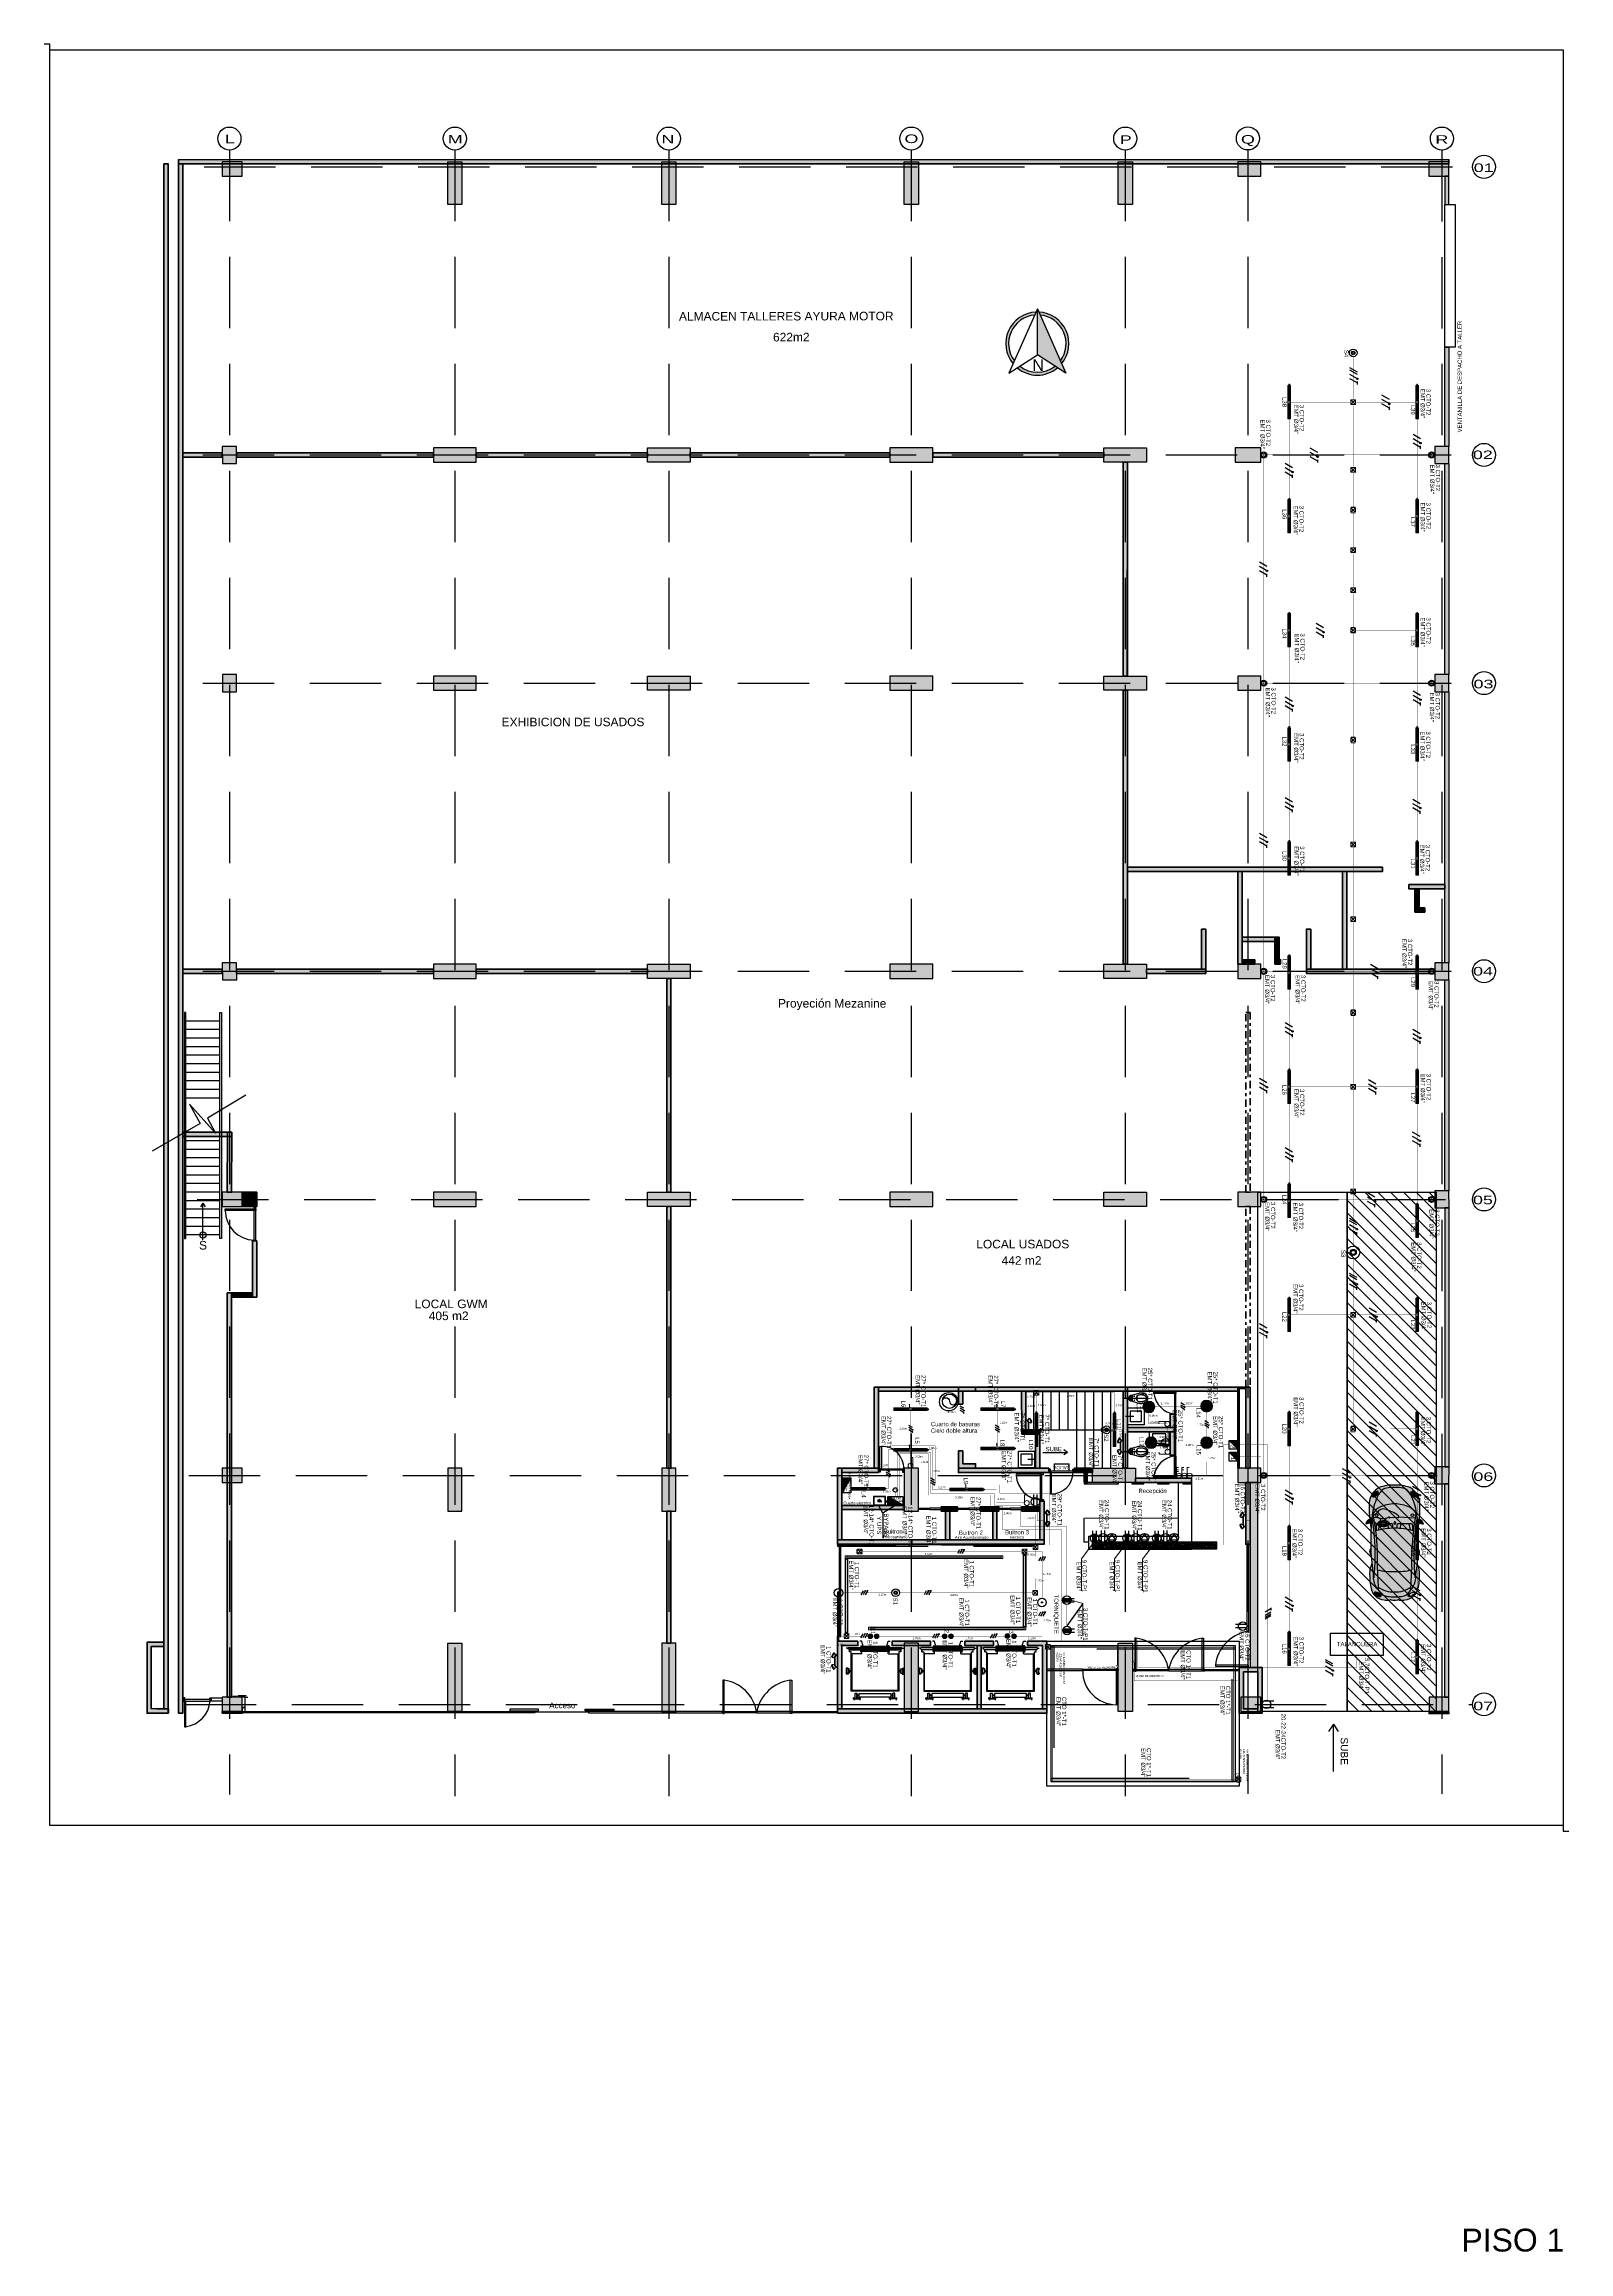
# Model space of a CAD drawing. Header units: metres. Extents: x 86 to 503, y -25 to 1141.
# Drawn here: x 178.4 to 231.9, y 117.9 to 195.3 of the extents above; entities that cross this region are included whole.
import ezdxf
from ezdxf.enums import TextEntityAlignment as Align
from ezdxf.lldxf.tags import DXFTag

# ---------------------------------------------------------------- set-up
doc = ezdxf.new("R2010")
doc.units = ezdxf.units.M
for name, pattern in [('CENTER2', [28.575, 19.05, -3.175, 3.175, -3.175]), ('CONTINUA', [0]), ('DASHDOT2', [0.5, 0.25, -0.125, 0, -0.125]), ('DASHED2', [9.525, 6.35, -3.175]), ('HIDDEN', [9.525, 6.35, -3.175]), ('HIDDEN2', [4.7625, 3.175, -1.5875]), ('LÍNEAS_OCULTASX2', [0.75, 0.5, -0.25])]:
    doc.linetypes.add(name, pattern=pattern)
for name, color, linetype in [('-ALAMBRADO', 7, 'Continuous'), ('-CN-GYD-ILUMINACION-EM', 1, 'Continuous'), ('-CN-GYD-TEXTOS', 7, 'Continuous'), ('1amobla', 2, 'Continuous'), ('@F1', 251, 'Continuous'), ('_AUTOMOBILES', 1, 'Continuous'), ('_H-lleno', 255, 'Continuous'), ('A-columnas', 6, 'Continuous'), ('A-HATCH CONCRETO', 8, 'Continuous'), ('AAA SG MOBILIARIO', 7, 'Continuous'), ('AMOBLAMIENTO', 253, 'Continuous'), ('AREA PARQUEO', 253, 'Continuous'), ('ASCENSOR', 251, 'Continuous'), ('BYPASS', 7, 'Continuous'), ('CAJA DE PASO', 86, 'Continuous'), ('F-2', 252, 'Continuous'), ('GG_ILUMINACIÓN 04', 210, 'Continuous'), ('GG_MEZANINE', 8, 'Continuous'), ('GG_PISO 1', 251, 'Continuous'), ('GG_PISO 2', 8, 'Continuous'), ('GG_PISO 3', 8, 'Continuous'), ('GG_PROYECCION', 9, 'DASHED2'), ('LUMINARIA DE EMERGENCIA', 1, 'Continuous'), ('LUMINARIA EMERGENCIA DE EMPOTRAR', 1, 'Continuous'), ('LUMINARIA LED CIRCULAR', 7, 'Continuous'), ('LUZ LED INDIRECTA', 7, 'Continuous'), ('MARCO', 4, 'Continuous'), ('NORTE', 7, 'Continuous'), ('PROYECCION', 1, 'DASHED2'), ('SENSOR MOVIMIENTO', 3, 'Continuous'), ('sensores', 3, 'Continuous'), ('T', 1, 'Continuous'), ('TB', 7, 'Continuous'), ('TOMA REGULADO', 1, 'Continuous'), ('TOMA TRIFASICO', 1, 'Continuous')]:
    doc.layers.add(name, color=color, linetype=linetype)
for name, color, linetype, lineweight in [('-CN-GYD-INTERRUPTORES DE PARED', 3, 'Continuous', 20), ('-CN-GYD-LUMINARIA CINTA LED', 4, 'Continuous', 18), ('-CN-GYD-LUMINARIA LED HERMETICA', 1, 'Continuous', 5), ('-CN-GYD-TUBERÍA ILUMINACION', 250, 'Continuous', 18), ('-CN-GYD-TUBERÍA PRINCIPAL ILUMINACION', 5, 'Continuous', 5), ('-CN-GYD-TUBERÍA TOMACORRIENTE PVC', 86, 'Continuous', 18), ('_TEXTO', 7, 'Continuous', 9), ('Columna', 251, 'Continuous', 40), ('EL-DIAGRAMA UNIFILAR', 7, 'Continuous', 25), ('Estructura', 6, 'Continuous', 40), ('GG_TEXTO', 7, 'Continuous', 9), ('L', 7, 'Continuous', 15), ('Piso', 253, 'Continuous', 30), ('TEXTOS', 250, 'Continuous', 20), ('Textos 1', 7, 'Continuous', 25), ('Vidrio', 253, 'Continuous', 30)]:
    doc.layers.add(name, color=color, linetype=linetype, lineweight=lineweight)
for name, color, linetype, true_color in [('AREA CIRCULACION', 7, 'Continuous', 0x121212), ('ESCALERAS', 7, 'Continuous', 0x575757), ('JCA_HATCH 254', 7, 'Continuous', 0xc2c2c2), ('LUMINARIA LED LUZ INDIRECTA', 7, 'DASHED2', 0xc7c700)]:
    doc.layers.add(name, color=color, linetype=linetype, true_color=true_color)
doc.layers.add('Muro', color=7, linetype='Continuous', lineweight=40, true_color=0x424242)
doc.styles.add('CORPORATIVO', font='simplex.shx')
doc.styles.add('GYD', font='arial.ttf', dxfattribs={"height": 2.5})
doc.styles.get("Standard").update_dxf_attribs({"font": 'arial.ttf'})
doc.styles.add('style2', font='arial.ttf', dxfattribs={"width": 1.5})
tags = doc.linetypes.add('EMT_LINE', pattern='A,0.5,-0.2,["EMT",Standard,S=0.1,R=0,X=-0.1,Y=-0.05],-0.25', length=0.95).pattern_tags.tags
tags[6] = DXFTag(74, 10)
pattern_1 = [(270, (73.633, -1.35), (10.40324, -6.00631), [1.50158, -10.51105]), (360, (73.6335, -2.101), (10.40324, 6.00631), [0.75079, -20.05569]), (360, (73.6335, -2.289), (10.40324, 6.00631), [0.60063, -20.20584]), (360, (73.6335, -1.9134), (10.40324, 6.00631), [0.60063, -20.20584]), (330, (73.633, -2.477), (10.40324, 6.00631), [0.4805, -11.53212]), (30, (73.633, -1.726), (4e-09, 12.01262), [0.4805, -11.53212])]
pattern_2 = [(0, (0, 0), (0, 6.985), [5.08, -1.905]), (90, (0, 0), (-6.985, 4e-16), [5.08, -1.905])]

# ---------------------------------------------------------------- blocks, each defined once
blk = doc.blocks.new('*U90')
at = {"layer": '-CN-GYD-ILUMINACION-EM', "ltscale": 0.3}
for p, q in [((-145, 270), (-200, 170)), ((-114, 285), (-197, 136)), ((-193, 144), (-193, 144)), ((-119, 277), (-119, 277)), ((-145, -270), (-200, -170)), ((-114, -285), (-197, -136)), ((-193, -144), (-193, -144)), ((-119, -277), (-119, -277))]:
    blk.add_line(p, q, dxfattribs=at)
at = {"layer": '-CN-GYD-ILUMINACION-EM'}
for p, q in [((-104, 116), (-104, -116)), ((-94, 114), (-94, -114)), ((0, 217), (-46, 217)), ((0, 207), (-40, 207)), ((0, -217), (0, 217)), ((-46, -217), (0, -217)), ((-40, -207), (0, -207))]:
    blk.add_line(p, q, dxfattribs=at)
for points in [[(-96, 130), (-110, 138)], [(-46, 217), (-104, 116)], [(-40, 207), (-94, 114)], [(-56, 199), (-70, 208)], [(-96, -130), (-110, -138)], [(-46, -217), (-104, -116)], [(-40, -207), (-94, -114)], [(-56, -199), (-70, -208)]]:
    blk.add_lwpolyline(points, dxfattribs=at)
at = {"layer": '-CN-GYD-ILUMINACION-EM', "ltscale": 0.3}
for centre, radius, start, end in [((-183, 161), 19.1, 150.97153, 240.97153), ((-156, 211), 85.5, 240.97153, 60.97153), ((-128, 260), 19.1, 60.97153, 150.97153), ((-183, -161), 19.1, 119.02847, 209.02847), ((-156, -211), 85.5, 299.02847, 119.02847), ((-128, -260), 19.1, 209.02847, 299.02847)]:
    blk.add_arc(centre, radius, start, end, dxfattribs=at)
at = {"layer": '-CN-GYD-TEXTOS', "style": 'GYD'}
blk.add_attdef('5', (-68, -406), '', height=125, rotation=90, dxfattribs=at)
blk = doc.blocks.new('Caja de paso')
at = {"layer": '-CN-GYD-TUBERÍA TOMACORRIENTE PVC', "const_width": 0.00173}
blk.add_lwpolyline([(-0.111, 0.067), (-0.111, -0.067, 0.414214), (-0.067, -0.111), (0.067, -0.111, 0.414214), (0.111, -0.067), (0.111, 0.067, 0.414214), (0.067, 0.111), (-0.067, 0.111, 0.414214)], format="xyb", close=True, dxfattribs=at)
at = {"layer": '-CN-GYD-TUBERÍA TOMACORRIENTE PVC'}
blk.add_lwpolyline([(-0.057, -0.082), (0.057, -0.082, 0.414214), (0.082, -0.057), (0.082, 0.057, 0.414214), (0.057, 0.082), (-0.057, 0.082, 0.414214), (-0.082, 0.057), (-0.082, -0.057, 0.414214)], format="xyb", close=True, dxfattribs=at)
at = {"layer": '-CN-GYD-TUBERÍA TOMACORRIENTE PVC', "linetype": 'LÍNEAS_OCULTASX2'}
for points in [[(-0.057, 0.057), (0.057, -0.057)], [(0.057, 0.057), (-0.057, -0.057)]]:
    blk.add_lwpolyline(points, dxfattribs=at)
at = {"layer": '-CN-GYD-TUBERÍA TOMACORRIENTE PVC'}
for centre in [(-0.057, 0.057), (0.057, 0.057), (-0.057, -0.057), (0.057, -0.057)]:
    blk.add_circle(centre, 0.00665, dxfattribs=at)
blk = doc.blocks.new('Luminaria Lineal lumen')
at = {"layer": '-CN-GYD-INTERRUPTORES DE PARED'}
h = blk.add_hatch(dxfattribs=at)
h.set_pattern_fill('SWAMP', color=252, scale=0.5, angle=90)
h.set_pattern_definition([(90, (-99.318, -5.545), (-10.99852, 6.35), [1.5875, -11.1125]), (180, (-99.3185, -4.7517), (-10.99852, -6.35), [0.79375, -21.2033]), (180, (-99.3185, -4.553), (-10.99852, -6.35), [0.635, -21.36205]), (180, (-99.3185, -4.95), (-10.99852, -6.35), [0.635, -21.36205]), (150, (-99.318, -4.355), (-10.99852, -6.35), [0.508, -12.192]), (210, (-99.318, -5.149), (-5e-09, -12.7), [0.508, -12.192])])
h.paths.add_polyline_path([(-560, 25), (-560, -25), (560, -25), (560, 25)])
at = {"layer": '-CN-GYD-INTERRUPTORES DE PARED', "color": 4}
for points in [[(-572, -37), (-572, 37), (572, 37), (572, -37)], [(-560, -25), (-560, 25), (560, 25), (560, -25)]]:
    blk.add_lwpolyline(points, close=True, dxfattribs=at)
blk = doc.blocks.new('OJO DE BUEY 12W')
at = {"layer": 'JCA_HATCH 254', "transparency": 33554687}
h = blk.add_hatch(color=256, dxfattribs=at)
h.dxf.hatch_style = 1
h.paths.add_polyline_path([(-104, 0, 1), (104, 0, 1)])
h.paths.add_polyline_path([(73, 0, -1), (-73, 0, -1)], flags=16)
at = {"layer": 'LUMINARIA LED CIRCULAR', "linetype": 'EMT_LINE', "lineweight": 5, "ltscale": 10}
h = blk.add_hatch(color=256, dxfattribs=at)
h.dxf.hatch_style = 1
h.set_gradient(color1=(147, 149, 152), color2=(248, 246, 176), name='SPHERICAL')
edge = h.paths.add_edge_path()
edge.add_arc((0, 0), 72.7, 0, 360)
at = {"layer": 'LUMINARIA LED CIRCULAR', "linetype": 'Continuous', "lineweight": 5, "ltscale": 10}
for radius in [104, 72.7]:
    blk.add_circle((0, 0), radius, dxfattribs=at)
blk = doc.blocks.new('t')
at = {"layer": 'T'}
for p, q in [((0.006, 0.03), (0.204, 0.03)), ((0.006, -0.03), (0.204, -0.03))]:
    blk.add_line(p, q, dxfattribs=at)
blk.add_circle((0.075, 0), 0.075, dxfattribs=at)
blk = doc.blocks.new('A$C22812e8e')
at = {"layer": '-CN-GYD-INTERRUPTORES DE PARED', "color": 3, "extrusion": (0, 0, -1)}
for p, q in [((0.18, 0.35), (0.76, 0.35)), ((0.76, 0.35), (0.76, 0.21))]:
    blk.add_line(p, q, dxfattribs=at)
blk.add_circle((-0.18, 0.18), 0.176, dxfattribs=at)
blk = doc.blocks.new('2x')
at = {"layer": '-ALAMBRADO'}
h = blk.add_hatch(color=256, dxfattribs=at)
edge = h.paths.add_edge_path()
edge.add_arc((0.075, 0.13), 0.025, 0, 360)
for p, q in [((-0.075, 0.13), (-0.225, -0.13)), ((0.075, 0.13), (-0.075, -0.13)), ((0.225, 0.13), (0.075, -0.13))]:
    blk.add_line(p, q, dxfattribs=at)
blk.add_lwpolyline([(0.275, 0.13), (0.175, 0.13)], dxfattribs=at)
blk.add_circle((0.075, 0.13), 0.025, dxfattribs=at)
blk = doc.blocks.new('*U50')
at = {"layer": '-ALAMBRADO'}
blk.add_blockref('2x', (0, 0), dxfattribs=at)
blk = doc.blocks.new('GG_HERMETICA')
h = blk.add_hatch()
h.set_pattern_fill('SWAMP', color=252, scale=0.472938, angle=270)
h.set_pattern_definition(pattern_1)
h.paths.add_polyline_path([(-20, -30), (-20, 17), (-550, 17), (-550, -30)])
h = blk.add_hatch()
h.set_pattern_fill('SWAMP', color=252, scale=0.472938, angle=270)
h.set_pattern_definition(pattern_1)
h.paths.add_polyline_path([(620, -30), (620, 17), (90, 17), (90, -30)])
at = {"layer": '-CN-GYD-INTERRUPTORES DE PARED', "color": 1, "extrusion": (0, 0, -1)}
for p, q in [((-550, -53), (-550, 40)), ((-550, 40), (-525, 40)), ((-525, 40), (-20, 40)), ((90, 40), (620, 40)), ((620, 40), (620, -53)), ((-20, -53), (-550, -53)), ((594, -53), (90, -53)), ((620, -53), (594, -53))]:
    blk.add_line(p, q, dxfattribs=at)
at = {"layer": '-CN-GYD-INTERRUPTORES DE PARED', "color": 1}
for p, q in [((90, 40), (-20, 40)), ((-20, 40), (-20, -53)), ((90, -53), (90, 40)), ((622, 6), (620, 6)), ((620, 6), (620, -6)), ((622, 10), (623, 11)), ((622, 8), (622, 10)), ((622, 7), (622, 8)), ((622, 5), (622, 7)), ((622, -6), (622, 6)), ((623, 4), (622, 5)), ((622, -3), (623, 1)), ((623, 11), (623, 11)), ((623, 11), (630, 11)), ((623, 1), (623, 4)), ((623, 1), (623, 1)), ((630, 11), (630, 6)), ((630, 6), (631, 6)), ((631, 6), (631, 9)), ((631, 9), (639, 9)), ((639, 9), (639, 6)), ((639, 6), (640, 6)), ((640, 10), (650, 10)), ((640, 6), (640, 10)), ((650, 10), (652, 8)), ((652, 8), (656, 8)), ((656, 8), (658, 8)), ((658, 8), (661, 5)), ((661, 5), (661, -6)), ((-20, -6), (90, -6)), ((620, -19), (620, -6)), ((622, -19), (620, -19)), ((622, -6), (622, -3)), ((622, -6), (622, -9)), ((622, -6), (622, -19)), ((622, -9), (623, -13)), ((623, -17), (622, -18)), ((622, -18), (622, -19)), ((622, -19), (622, -21)), ((622, -21), (622, -22)), ((622, -22), (623, -24)), ((623, -13), (623, -14)), ((623, -14), (623, -17)), ((623, -24), (623, -24)), ((623, -24), (630, -24)), ((630, -24), (630, -19)), ((630, -19), (631, -19)), ((631, -19), (631, -22)), ((631, -22), (639, -22)), ((639, -22), (639, -19)), ((639, -19), (640, -19)), ((640, -19), (640, -22)), ((640, -22), (650, -22)), ((650, -22), (652, -20)), ((652, -20), (656, -20)), ((656, -20), (658, -20)), ((658, -20), (661, -17)), ((661, -17), (661, -6))]:
    blk.add_line(p, q, dxfattribs=at)
for points in [[(623, 4), (630, 4)], [(623, 1), (630, 1)], [(629, 11), (629, 4), (629, 1), (629, -6)], [(630, 6), (630, -6)], [(631, 6), (631, -6)], [(639, 2), (631, 2)], [(639, 6), (639, -6)], [(640, 6), (640, -6)], [(640, 1), (650, 1), (650, 3), (640, 3)], [(650, 3), (652, 5)], [(650, 1), (652, -3)], [(652, 8), (652, -6)], [(-20, -53), (90, -53)], [(623, -14), (630, -14)], [(623, -17), (630, -17)], [(629, -24), (629, -17), (629, -14), (629, -6)], [(630, -19), (630, -6)], [(631, -19), (631, -6)], [(639, -15), (631, -15)], [(639, -19), (639, -6)], [(640, -19), (640, -6)], [(640, -14), (650, -14), (650, -15), (640, -15)], [(650, -14), (652, -10)], [(650, -15), (652, -17)], [(652, -20), (652, -6)]]:
    blk.add_lwpolyline(points, dxfattribs=at)
at = {"color": 1}
for points in [[(-20, 17), (-20, -30), (-550, -30), (-550, 17)], [(620, 17), (620, -30), (90, -30), (90, 17)]]:
    blk.add_lwpolyline(points, close=True, dxfattribs=at)
blk = doc.blocks.new('A$Cd5813897')
at = {"layer": '-CN-GYD-INTERRUPTORES DE PARED', "color": 3, "extrusion": (0, 0, -1)}
for p, q in [((0.18, 0.35), (0.76, 0.35)), ((0.76, 0.35), (0.76, 0.21))]:
    blk.add_line(p, q, dxfattribs=at)
blk.add_circle((-0.18, 0.18), 0.176, dxfattribs=at)
blk = doc.blocks.new('Salida_3.8W')
h = blk.add_hatch()
h.set_pattern_fill('ANGLE', color=256)
h.set_pattern_definition(pattern_2)
h.paths.add_polyline_path([(0.434, -0.01), (0.434, 0.303), (-0.434, 0.303), (-0.434, -0.01)])
h.paths.add_polyline_path([(-0.424, 0), (-0.424, 0.293), (0.424, 0.293), (0.424, 0)], flags=16)
h = blk.add_hatch()
h.set_pattern_fill('ANGLE', color=256)
h.set_pattern_definition(pattern_2)
h.paths.add_polyline_path([(0.434, -0.01), (0.434, 0.303), (-0.434, 0.303), (-0.434, -0.01)])
h.paths.add_polyline_path([(-0.424, 0), (-0.424, 0.293), (0.424, 0.293), (0.424, 0)], flags=16)
at = {"layer": 'L'}
h = blk.add_hatch(dxfattribs=at)
h.set_pattern_fill('ANGLE', color=3)
h.set_pattern_definition([(0, (-44.6785, -37.2514), (0, 6.985), [5.08, -1.905]), (90, (-44.6785, -37.2514), (-6.985, 4e-16), [5.08, -1.905])])
h.paths.add_polyline_path([(0.434, -0.01), (0.434, 0.303), (-0.434, 0.303), (-0.434, -0.01)])
h.paths.add_polyline_path([(-0.424, 0), (-0.424, 0.293), (0.424, 0.293), (0.424, 0)], flags=16)
h = blk.add_hatch(color=3, dxfattribs=at)
h.paths.add_polyline_path([(0.434, -0.01), (0.434, 0.303), (-0.434, 0.303), (-0.434, -0.01)])
h.paths.add_polyline_path([(-0.424, 0), (-0.424, 0.293), (0.424, 0.293), (0.424, 0)], flags=16)
at = {"layer": 'L', "color": 3}
for points in [[(-0.434, 0.303), (0.434, 0.303), (0.434, -0.01), (-0.434, -0.01)], [(-0.424, 0.293), (0.424, 0.293), (0.424, 0), (-0.424, 0)]]:
    blk.add_lwpolyline(points, close=True, dxfattribs=at)
at = {"layer": 'L', "color": 3, "insert": (0, 0.146, 712.661), "char_height": 0.15, "width": 0.84839, "attachment_point": 5}
blk.add_mtext('\\pxqc;SALIDA', dxfattribs=at)
blk = doc.blocks.new('Sensor 360º_')
at = {"layer": 'SENSOR MOVIMIENTO'}
for radius in [0.113, 0.054, 0.0375]:
    blk.add_circle((0, 0), radius, dxfattribs=at)
blk = doc.blocks.new('A$Cd32da91f')
at = {"layer": '-CN-GYD-TUBERÍA ILUMINACION', "linetype": 'EMT_LINE', "lineweight": 5, "ltscale": 10}
h = blk.add_hatch(color=256, dxfattribs=at)
h.dxf.hatch_style = 1
h.set_gradient(color1=(248, 215, 49), color2=(248, 215, 49), name='INVSPHERICAL')
h.paths.add_polyline_path([(0.088, -0.03), (0.097, -0.032), (0.106, -0.036), (0.114, -0.041), (0.122, -0.047), (0.127, -0.055), (0.132, -0.064), (0.134, -0.073), (0.135, -0.083), (0.134, -0.092), (0.132, -0.102), (0.127, -0.11), (0.122, -0.118), (0.114, -0.125), (0.106, -0.13), (0.097, -0.133), (0.088, -0.135), (0.078, -0.135), (0.068, -0.133), (0.059, -0.13), (0.051, -0.125), (0.044, -0.118), (0.038, -0.11), (0.034, -0.102), (0.031, -0.092), (0.03, -0.083), (0.031, -0.073), (0.034, -0.064), (0.038, -0.055), (0.044, -0.047), (0.051, -0.041), (0.059, -0.036), (0.068, -0.032), (0.078, -0.03)])
at = {"transparency": 33554687}
h = blk.add_hatch(color=256, dxfattribs=at)
h.dxf.hatch_style = 1
edge = h.paths.add_edge_path()
edge.add_ellipse((0.083, -0.083), major_axis=(0.0514, 0.0514), ratio=1, start_angle=0, end_angle=360)
edge.add_ellipse((0.083, -0.083), major_axis=(0.0584, 0.0584), ratio=1, start_angle=0, end_angle=360)
edge.add_ellipse((0.083, -0.083), major_axis=(0.0514, 0.0514), ratio=1, start_angle=0, end_angle=360)
edge.add_ellipse((0.083, -0.083), major_axis=(0.0584, 0.0584), ratio=1, start_angle=0, end_angle=360)
edge.add_ellipse((0.083, -0.083), major_axis=(0.0514, 0.0514), ratio=1, start_angle=0, end_angle=360)
edge.add_ellipse((0.083, -0.083), major_axis=(0.0584, 0.0584), ratio=1, start_angle=0, end_angle=360)
h = blk.add_hatch(color=256, dxfattribs=at)
h.dxf.hatch_style = 1
edge = h.paths.add_edge_path()
edge.add_ellipse((0.083, -0.083), major_axis=(0.0584, 0.0584), ratio=1, start_angle=0, end_angle=360)
edge = h.paths.add_edge_path(flags=16)
edge.add_ellipse((0.083, -0.083), major_axis=(0.0372, 0.0372), ratio=1, start_angle=0, end_angle=360)
at = {"layer": '-CN-GYD-TUBERÍA ILUMINACION', "linetype": 'Continuous', "ltscale": 10}
for major_axis in [(0.0584, 0.0584), (0.0372, 0.0372)]:
    blk.add_ellipse((0.083, -0.083), major_axis=major_axis, ratio=1, start_param=5.497787, end_param=11.780972, dxfattribs=at)
blk = doc.blocks.new('*U67')
at = {"layer": '-CN-GYD-ILUMINACION-EM', "ltscale": 0.3}
for p, q in [((-145, 270), (-200, 170)), ((-114, 285), (-197, 136)), ((-193, 144), (-193, 144)), ((-119, 277), (-119, 277)), ((-145, -270), (-200, -170)), ((-114, -285), (-197, -136)), ((-193, -144), (-193, -144)), ((-119, -277), (-119, -277))]:
    blk.add_line(p, q, dxfattribs=at)
at = {"layer": '-CN-GYD-ILUMINACION-EM'}
for p, q in [((-104, 116), (-104, -116)), ((-94, 114), (-94, -114)), ((0, 217), (-46, 217)), ((0, 207), (-40, 207)), ((0, -217), (0, 217)), ((-46, -217), (0, -217)), ((-40, -207), (0, -207))]:
    blk.add_line(p, q, dxfattribs=at)
for points in [[(-96, 130), (-110, 138)], [(-46, 217), (-104, 116)], [(-40, 207), (-94, 114)], [(-56, 199), (-70, 208)], [(-96, -130), (-110, -138)], [(-46, -217), (-104, -116)], [(-40, -207), (-94, -114)], [(-56, -199), (-70, -208)]]:
    blk.add_lwpolyline(points, dxfattribs=at)
at = {"layer": '-CN-GYD-ILUMINACION-EM', "ltscale": 0.3}
for centre, radius, start, end in [((-183, 161), 19.1, 150.97153, 240.97153), ((-156, 211), 85.5, 240.97153, 60.97153), ((-128, 260), 19.1, 60.97153, 150.97153), ((-183, -161), 19.1, 119.02847, 209.02847), ((-156, -211), 85.5, 299.02847, 119.02847), ((-128, -260), 19.1, 209.02847, 299.02847)]:
    blk.add_arc(centre, radius, start, end, dxfattribs=at)
at = {"layer": '-CN-GYD-TEXTOS', "style": 'GYD'}
blk.add_attdef('5', (-68, -406), '', height=125, rotation=90, dxfattribs=at)
blk = doc.blocks.new('A$C078c93ae')
at = {"layer": 'LUMINARIA EMERGENCIA DE EMPOTRAR', "ltscale": 0.3}
h = blk.add_hatch(dxfattribs=at)
h.set_pattern_fill('ANSI31', color=256, scale=0.001)
h.set_pattern_definition([(45, (-0.005658, 0.0751944), (-0.00224506, 0.00224506), [])])
edge = h.paths.add_edge_path()
edge.add_arc((0.075, 0.075), 0.00949, 0, 360)
for radius in [0.0752, 0.00949]:
    blk.add_circle((0.075, 0.075, 0), radius, dxfattribs=at)
blk = doc.blocks.new('*U118')
at = {"linetype": 'Continuous', "true_color": 0x6b6bff}
h = blk.add_hatch(dxfattribs=at)
h.set_pattern_fill('ANSI36', color=171, scale=12.01033, angle=180)
h.set_pattern_definition([(225, (5431875.837, 2112388.38), (-20.2229691, -74.15088673), [95.3319906, -19.0663981, 0, -19.0663981])])
h.paths.add_polyline_path([(3125296, 1818836), (3125491, 1818836), (3125491, 1823170), (3125296, 1823170)])
at = {"color": 171, "linetype": 'Continuous', "true_color": 0x6b6bff}
for points in [[(3125276, 1818816), (3125511, 1818816), (3125511, 1823190), (3125276, 1823190)], [(3125296, 1818836), (3125491, 1818836), (3125491, 1823170), (3125296, 1823170)]]:
    blk.add_lwpolyline(points, close=True, dxfattribs=at)
blk = doc.blocks.new('A$C59d84211')
at = {"layer": 'T'}
blk.add_lwpolyline([(0.14, -0.112), (0.074, 0), (0.01, -0.112)], close=True, dxfattribs=at)
blk.add_ellipse((0.075, -0.075), major_axis=(-0.053, 0.053), ratio=1, start_param=-0.785398, end_param=5.497787, dxfattribs=at)
blk = doc.blocks.new('GG_BALA PISO 1')
at = {"lineweight": 5}
h = blk.add_hatch(dxfattribs=at)
h.set_pattern_fill('ANSI31', color=8, scale=10)
h.set_pattern_definition([(45, (0, 0), (-0.88388, 0.88388), [])])
edge = h.paths.add_edge_path()
edge.add_arc((0, 0), 4.51, 0, 360)
blk.add_circle((0, 0), 42)
at = {"color": 8}
for radius in [29.3, 4.51]:
    blk.add_circle((0, 0), radius, dxfattribs=at)
at = {"color": 7, "style": 'CORPORATIVO', "flags": 1}
for tag, p in [('TIPOCONTROL', (-45, 0)), ('CONTROL', (-45, 10)), ('ACTUADOR', (-45, -10))]:
    blk.add_attdef(tag, text='', height=2, dxfattribs=at).set_placement(p, align=Align.MIDDLE_RIGHT)
at = {"color": 7, "style": 'CORPORATIVO'}
blk.add_attdef('IDENTIFICACION', text='', height=2, dxfattribs=at).set_placement((0, 92), align=Align.BOTTOM_CENTER)
at = {"color": 7, "style": 'CORPORATIVO', "flags": 1}
for tag, p in [('FABRICANTE', (45, 16)), ('REFERENCIA', (45, 5)), ('LOCALIZACION', (45, -5)), ('POTENCIA', (45, -16))]:
    blk.add_attdef(tag, text='', height=2, dxfattribs=at).set_placement(p, align=Align.MIDDLE_LEFT)
at = {"color": 7, "style": 'CORPORATIVO'}
blk.add_attdef('CIRCUITO', text='', height=2, dxfattribs=at).set_placement((22, -101), align=Align.TOP_LEFT)
blk = doc.blocks.new('A$C28df0a04')
at = {"layer": 'TOMA REGULADO'}
h = blk.add_hatch(color=256, dxfattribs=at)
h.dxf.hatch_style = 1
edge = h.paths.add_edge_path()
edge.add_ellipse((0.15, 0.15), major_axis=(-0.106, 0.106), ratio=1, start_angle=291.42182, end_angle=338.57818)
edge.add_line((0.09, 0.287), (0.09, 0.013))
edge.add_ellipse((0.15, 0.15), major_axis=(-0.106, 0.106), ratio=1, start_angle=111.42182, end_angle=158.57818)
edge.add_line((0.21, 0.013), (0.21, 0.287))
for p, q in [((0.09, 0.013), (0.09, 0.408)), ((0.21, 0.013), (0.21, 0.408))]:
    blk.add_line(p, q, dxfattribs=at)
blk.add_ellipse((0.15, 0.15), major_axis=(-0.106, 0.106), ratio=1, dxfattribs=at)
blk = doc.blocks.new('A$C8f8caf15')
at = {"layer": 'T'}
for p, q in [((0.013, -0.153), (0.408, -0.153)), ((0.053, -0.264), (0.408, -0.264)), ((0.067, -0.025), (0.408, -0.025))]:
    blk.add_line(p, q, dxfattribs=at)
blk.add_ellipse((0.15, -0.15), major_axis=(0.106, 0.106), ratio=1, start_param=5.497787, end_param=11.780972, dxfattribs=at)
blk = doc.blocks.new('3x')
at = {"layer": '-ALAMBRADO'}
h = blk.add_hatch(color=256, dxfattribs=at)
edge = h.paths.add_edge_path()
edge.add_arc((0.078, 0.13), 0.025, 0, 360)
for p, q in [((-0.152, 0.13), (-0.302, -0.13)), ((-0.072, 0.13), (-0.222, -0.13)), ((0.078, 0.13), (-0.072, -0.13)), ((0.228, 0.13), (0.078, -0.13))]:
    blk.add_line(p, q, dxfattribs=at)
blk.add_lwpolyline([(0.278, 0.13), (0.178, 0.13)], dxfattribs=at)
blk.add_circle((0.078, 0.13), 0.025, dxfattribs=at)
blk = doc.blocks.new('*U62')
at = {"layer": '-ALAMBRADO'}
blk.add_blockref('3x', (0, 0), dxfattribs=at)
blk = doc.blocks.new('3x-1')
at = {"layer": '-ALAMBRADO'}
for p, q in [((-0.075, 0.13), (-0.225, -0.13)), ((0.005, 0.13), (-0.145, -0.13)), ((0.085, 0.13), (-0.065, -0.13)), ((0.235, 0.13), (0.085, -0.13))]:
    blk.add_line(p, q, dxfattribs=at)
blk.add_lwpolyline([(0.285, 0.13), (0.185, 0.13)], dxfattribs=at)
blk = doc.blocks.new('*U126')
at = {"layer": '-ALAMBRADO', "xscale": -1}
blk.add_blockref('3x-1', (0, 0), dxfattribs=at)
blk = doc.blocks.new('A$C5ae9f012')
at = {"layer": 'GG_PROYECCION', "color": 40, "linetype": 'CONTINUA', "ltscale": 0.3, "true_color": 0xf8d731, "const_width": 0.01}
blk.add_lwpolyline([(-7.18, -0.096), (0.062, -0.096)], dxfattribs=at)
at = {"layer": 'LUZ LED INDIRECTA', "linetype": 'HIDDEN2'}
blk.add_lwpolyline([(-7.18, -0.121), (-7.18, -0.071), (0.062, -0.071), (0.062, -0.121)], close=True, dxfattribs=at)
blk = doc.blocks.new('MARCOE-102')
for p, q in [((0, 0), (0, -2.5)), ((0, 0), (1.75, 0)), ((1.75, 0), (1.75, -0.45)), ((0, -2.5), (1.75, -2.5)), ((0.175, -0.175), (1.575, -0.175)), ((0.175, -0.175), (0.175, -2.325)), ((0.175, -2.325), (1.575, -2.325)), ((1.375, -0.45), (1.375, -0.275)), ((1.375, -0.275), (1.575, -0.275)), ((1.75, -0.45), (1.375, -0.45)), ((1.375, -2.05), (1.375, -2.225)), ((1.75, -2.05), (1.375, -2.05)), ((1.375, -2.225), (1.575, -2.225)), ((1.575, -0.275), (1.575, -0.175)), ((1.575, -2.325), (1.575, -2.225)), ((1.75, -2.5), (1.75, -2.05))]:
    blk.add_line(p, q)
at = {"layer": 'MARCO'}
blk.add_lwpolyline([(0, 0), (0, -2.5), (1.75, -2.5), (1.75, -2.05), (1.375, -2.05), (1.375, -2.225), (1.575, -2.225), (1.575, -2.325), (0.175, -2.325), (0.175, -0.175), (1.575, -0.175), (1.575, -0.275), (1.375, -0.275), (1.375, -0.45), (1.75, -0.45), (1.75, 0), (0, 0)], dxfattribs=at)
blk = doc.blocks.new('A$Cf847e5f9')
h = blk.add_hatch(color=256)
h.dxf.hatch_style = 1
h.paths.add_polyline_path([(-0.94, 0.95), (-0.48, 1.98, -0.58483), (6.62, 18.02), (7.08, 19.06, 0.618991)])
h.paths.add_polyline_path([(15.65, 1.98), (16.1, 0.95, 0.618991), (8.08, 19.06), (8.54, 18.02, -0.58483)])
at = {"true_color": 0x636466}
h = blk.add_hatch(color=251, dxfattribs=at)
h.dxf.hatch_style = 1
h.paths.add_polyline_path([(7.58, 4.1), (17.59, -2.41), (7.58, 20.19)])
h = blk.add_hatch(color=256)
h.dxf.hatch_style = 1
h.paths.add_polyline_path([(1.39, 0.07), (0.5, -0.5, 0.361596), (14.66, -0.5), (13.78, 0.07, -0.344197)])
for points in [[(-2.43, -2.41), (7.58, 4.1)], [(17.59, -2.41), (7.58, 4.1)]]:
    blk.add_lwpolyline(points)
at = {"layer": 'NORTE'}
for q in [(-2.43, -2.41), (17.59, -2.41)]:
    blk.add_line((7.58, 20.19), q, dxfattribs=at)
blk.add_lwpolyline([(7.58, 4.1), (7.58, 20.19)], dxfattribs=at)
for radius, start, end in [(11.06, 92.58787, 219.61645), (10.06, 95.46145, 216.74287), (11.06, 320.38355, 87.41213), (10.06, 323.25713, 84.53855), (10.06, 232.0134, 307.9866), (11.06, 230.24045, 309.75955)]:
    blk.add_arc((7.58, 8), radius, start, end, dxfattribs=at)
at = {"layer": 'NORTE', "insert": (5.88, 2.43), "char_height": 4, "attachment_point": 1}
blk.add_mtext_dynamic_manual_height_columns('N', width=1.3231, gutter_width=12.5, heights=[0], dxfattribs=at)
blk = doc.blocks.new('WVG&%SOL')
at = {"layer": '_H-lleno'}
h = blk.add_hatch(color=256, dxfattribs=at)
h.paths.add_polyline_path([(0.351, 1.838, 0.12145), (0.162, 1.722, 0.182603), (0.011, 1.389, 0.029325), (0, 1.208, 0.083808), (0.011, 1.175, -0.015143), (0.011, 1.144, 0.03333), (0.006, 1.023, 0.03333), (0.011, 0.901, -0.015143), (0.011, 0.87, 0.083808), (0, 0.838, 0.029325), (0.011, 0.656, 0.182603), (0.162, 0.323, 0.12145), (0.351, 0.208, 0.08496), (0.855, 0.137, 0.124038), (1.301, 0.214, -0.015027), (0.931, 0.265, -0.156483), (0.512, 0.345, -0.048195), (0.336, 0.465, -0.259383), (0.135, 0.782, -0.003945), (0.116, 1.023, -0.003945), (0.135, 1.264, -0.259383), (0.336, 1.581, -0.048195), (0.512, 1.7, -0.156483), (0.931, 1.78, -0.015027), (1.301, 1.832, 0.124038), (0.855, 1.908, 0.08496)])
edge = h.paths.add_edge_path(flags=16)
edge.add_ellipse((0.208, 1.626), major_axis=(0.067, 0.121), ratio=0.405921, start_angle=0, end_angle=360, ccw=False)
h.paths.add_polyline_path([(1.083, 1.631, 0.037623), (2.471, 1.689, 0.015614), (3.079, 1.782, -0.195233), (3.304, 1.552, -0.1149), (3.427, 1.023, -0.1149), (3.304, 0.494, -0.195233), (3.079, 0.264, 0.015614), (2.471, 0.356, 0.037623), (1.083, 0.415, -0.002321), (0.467, 0.44, -0.169228), (0.298, 1.023, -0.169228), (0.467, 1.606, -0.002321)])
h = blk.add_hatch(color=256, dxfattribs=at)
h.paths.add_polyline_path([(0.351, 1.838, 0.12145), (0.162, 1.722, 0.182603), (0.011, 1.389, 0.029325), (0, 1.208, 0.083808), (0.011, 1.175, -0.015143), (0.011, 1.144, 0.03333), (0.006, 1.023, 0.03333), (0.011, 0.901, -0.015143), (0.011, 0.87, 0.083808), (0, 0.838, 0.029325), (0.011, 0.656, 0.182603), (0.162, 0.323, 0.12145), (0.351, 0.208, 0.08496), (0.855, 0.137, 0.124038), (1.301, 0.214, -0.015027), (0.931, 0.265, -0.156483), (0.512, 0.345, -0.048195), (0.336, 0.465, -0.259383), (0.135, 0.782, -0.003945), (0.116, 1.023, -0.003945), (0.135, 1.264, -0.259383), (0.336, 1.581, -0.048195), (0.512, 1.7, -0.156483), (0.931, 1.78, -0.015027), (1.301, 1.832, 0.124038), (0.855, 1.908, 0.08496)])
edge = h.paths.add_edge_path(flags=16)
edge.add_ellipse((0.208, 1.626), major_axis=(0.067, 0.121), ratio=0.405921, start_angle=0, end_angle=360, ccw=False)
h.paths.add_polyline_path([(2.471, 1.689, -0.037623), (1.083, 1.631, 0.072177), (1.017, 1.023, 0.072177), (1.083, 0.415, -0.037623), (2.471, 0.356, 0.055837), (2.565, 1.023, 0.055837)])
h.paths.add_polyline_path([(2.768, 0.989), (2.749, 0.985, -1.5), (2.749, 1.041), (2.768, 1.038, -1)], flags=16)
edge = h.paths.add_edge_path()
edge.add_line((2.722, 0.89), (2.722, 0.433))
edge.add_arc((2.667, 0.433), 0.0544, 270, 360, ccw=False)
edge.add_line((2.667, 0.378), (2.476, 0.378))
edge.add_arc((-0.458, 1.111), 3.024, 345.55344, 345.98935, ccw=False)
edge.add_arc((1.294, -9.433), 9.859, 80.53726, 83.14618, ccw=False)
edge.add_line((2.915, 0.292), (2.956, 0.866))
edge.add_spline(control_points=[(2.956, 0.866), (2.949, 0.868), (2.942, 0.874), (2.939, 0.881)], knot_values=[0, 0, 0, 0, 0.527288, 0.527288, 0.527288, 0.527288], degree=3, periodic=0)
edge.add_line((2.939, 0.881), (2.932, 1.193))
edge.add_spline(control_points=[(2.932, 1.193), (2.931, 1.2), (2.926, 1.216), (2.939, 1.213), (2.947, 1.216), (2.956, 1.215), (2.963, 1.218), (2.969, 1.224), (2.951, 1.232), (2.942, 1.268), (2.919, 1.312), (2.906, 1.385), (2.906, 1.45), (2.91, 1.5), (2.912, 1.514)], knot_values=[0.141298, 0.141298, 0.141298, 0.141298, 0.159943, 0.165931, 0.172001, 0.183023, 0.189716, 0.194702, 0.19969, 0.230667, 0.293381, 0.334048, 0.431764, 0.469446, 0.469446, 0.469446, 0.469446], degree=3, periodic=0)
edge.add_line((2.915, 1.338), (2.814, 1.333))
edge.add_spline(control_points=[(2.721, 1.628), (2.727, 1.628), (2.739, 1.625), (2.758, 1.618), (2.774, 1.595), (2.801, 1.556), (2.817, 1.47), (2.827, 1.435), (2.812, 1.326), (2.815, 1.34), (2.817, 1.354), (2.805, 1.275), (2.786, 1.253), (2.758, 1.214), (2.734, 1.206), (2.723, 1.206), (2.722, 1.206)], knot_values=[0.610155, 0.610155, 0.610155, 0.610155, 0.626247, 0.643672, 0.663469, 0.698879, 0.775847, 0.869639, 0.907731, 0.907731, 0.907731, 0.947421, 0.997365, 1.038981, 1.062017, 1.06671, 1.06671, 1.06671, 1.06671], degree=3, periodic=0)
edge.add_line((2.722, 1.206), (2.722, 1.14))
edge.add_arc((2.667, 1.14), 0.0544, 270, 360, ccw=False)
edge.add_line((2.667, 1.085), (2.562, 1.085))
edge.add_arc((-0.458, 0.935), 3.024, 1.66286, 2.84828, ccw=False)
edge.add_arc((-0.458, 1.111), 3.024, 356.84829, 358.33714, ccw=False)
edge.add_line((2.562, 0.944), (2.667, 0.944))
edge.add_arc((2.667, 0.89), 0.0544, 0, 90, ccw=False)
h = blk.add_hatch(color=256, dxfattribs=at)
h.paths.add_polyline_path([(0.351, 1.838, 0.12145), (0.162, 1.722, 0.182603), (0.011, 1.389, 0.029325), (0, 1.208, 0.083808), (0.011, 1.175, -0.015143), (0.011, 1.144, 0.03333), (0.006, 1.023, 0.03333), (0.011, 0.901, -0.015143), (0.011, 0.87, 0.083808), (0, 0.838, 0.029325), (0.011, 0.656, 0.182603), (0.162, 0.323, 0.12145), (0.351, 0.208, 0.08496), (0.855, 0.137, 0.124038), (1.301, 0.214, -0.015027), (0.931, 0.265, -0.156483), (0.512, 0.345, -0.048195), (0.336, 0.465, -0.259383), (0.135, 0.782, -0.003945), (0.116, 1.023, -0.003945), (0.135, 1.264, -0.259383), (0.336, 1.581, -0.048195), (0.512, 1.7, -0.156483), (0.931, 1.78, -0.015027), (1.301, 1.832, 0.124038), (0.855, 1.908, 0.08496)])
edge = h.paths.add_edge_path(flags=16)
edge.add_ellipse((0.208, 1.626), major_axis=(0.067, 0.121), ratio=0.405921, start_angle=0, end_angle=360, ccw=False)
h.paths.add_polyline_path([(0.298, 1.023, -0.169228), (0.467, 1.606, 0.000403), (0.36, 1.601, 0.007186), (0.336, 1.581, 0.259383), (0.135, 1.264, 0.003945), (0.116, 1.023, 0.003945), (0.135, 0.782, 0.259383), (0.336, 0.465, 0.007186), (0.36, 0.445, 0.000403), (0.467, 0.44, -0.169228)], flags=17)
h = blk.add_hatch(color=256, dxfattribs=at)
edge = h.paths.add_edge_path()
edge.add_ellipse((0.208, 1.626), major_axis=(0.067, 0.121), ratio=0.405921, start_angle=0, end_angle=360, ccw=False)
for points in [[(4.01, 1.023, 0.038434), (3.999, 1.252, 0.165051), (3.909, 1.471, 0.116028), (3.578, 1.676, 0.079533), (2.939, 1.825, -0.034914), (2.267, 1.739, -0.050272), (0.794, 1.756, -0.005604), (0.931, 1.78, 0.156483), (0.512, 1.7, 0.040994), (0.36, 1.601, -0.002724), (1.083, 1.631, 0.037623), (2.471, 1.689, 0.015614), (3.079, 1.782, -0.195233), (3.304, 1.552, -0.1149), (3.427, 1.023, -0.1149), (3.304, 0.494, -0.195233), (3.079, 0.264, 0.015614), (2.471, 0.356, 0.037623), (1.083, 0.415, -0.002724), (0.36, 0.445, 0.040994), (0.512, 0.345, 0.156483), (0.931, 0.265, -0.005604), (0.794, 0.29, -0.050272), (2.267, 0.306, -0.034914), (2.939, 0.221, 0.079533), (3.578, 0.37, 0.116028), (3.909, 0.575, 0.165051), (3.999, 0.793, 0.038434)], [(2.939, 1.825, 0.040737), (1.68, 1.861, 0.035921), (0.794, 1.756, 0.050272), (2.267, 1.739, 0.034914)], [(1.68, 1.861, 0.003237), (1.6, 1.857, -0.302201), (1.78, 1.902, -0.382363), (1.81, 1.867, 0.004188)], [(2.746, 1.89, 0.012662), (2.546, 1.858, -0.00691), (2.759, 1.843)], [(2.702, 2.046), (2.759, 1.843), (2.873, 1.868, 0.376745)], [(2.267, 0.306, 0.050272), (0.794, 0.29, 0.035921), (1.68, 0.184, 0.040737), (2.939, 0.221, 0.034914)], [(1.68, 0.184, -0.003237), (1.6, 0.189, 0.302201), (1.78, 0.144, 0.382363), (1.81, 0.179, -0.004188), (1.68, 0.184, 0.370606), (1.69, 0.159, 0.133562), (1.727, 0.152, 0.082304), (1.774, 0.157, 0.720766), (1.775, 0.178, -0.720766), (1.774, 0.157, -0.082304), (1.727, 0.152, -0.131494), (1.691, 0.159, -0.378629)], [(2.759, 0.203, -0.00691), (2.546, 0.187, 0.012662), (2.746, 0.155)], [(2.873, 0.178), (2.759, 0.203), (2.702, 0, 0.376745)]]:
    blk.add_hatch(color=256, dxfattribs=at).paths.add_polyline_path(points)
for points in [[(2.858, 1.864), (2.759, 1.843, -0.003686), (2.873, 1.832)], [(2.873, 0.214, -0.003686), (2.759, 0.203), (2.858, 0.181)]]:
    blk.add_hatch(color=256, dxfattribs=at).paths.add_polyline_path(points, flags=17)
h = blk.add_hatch(color=256, dxfattribs=at)
h.paths.add_polyline_path([(4.005, 0.472, 0.098289), (4.097, 1.023, 0.098289), (4.005, 1.573, 0.265263), (3.464, 1.922, 0.037363), (2.868, 1.905, -0.050523), (2.873, 1.868), (2.858, 1.864), (2.873, 1.832, -0.002164), (2.939, 1.825, -0.079533), (3.578, 1.676, -0.116028), (3.909, 1.471, -0.165051), (3.999, 1.252, -0.038434), (4.01, 1.023, -0.038434), (3.999, 0.793, -0.165051), (3.909, 0.575, -0.116028), (3.578, 0.37, -0.079533), (2.939, 0.221, -0.002164), (2.873, 0.214), (2.858, 0.181), (2.873, 0.178, -0.050523), (2.868, 0.141, 0.037363), (3.464, 0.123, 0.265263)])
edge = h.paths.add_edge_path(flags=0)
edge.add_ellipse((3.775, 0.333), major_axis=(0.09, 0.102), ratio=0.463754, start_angle=0, end_angle=360)
edge = h.paths.add_edge_path(flags=0)
edge.add_ellipse((3.775, 1.712), major_axis=(-0.09, 0.102), ratio=0.463754, start_angle=0, end_angle=360, ccw=False)
edge = h.paths.add_edge_path(flags=16)
edge.add_ellipse((3.775, 0.333), major_axis=(0.09, 0.102), ratio=0.463754, start_angle=0, end_angle=360)
edge = h.paths.add_edge_path(flags=16)
edge.add_ellipse((3.775, 1.712), major_axis=(-0.09, 0.102), ratio=0.463754, start_angle=0, end_angle=360, ccw=False)
h = blk.add_hatch(color=256, dxfattribs=at)
edge = h.paths.add_edge_path()
edge.add_ellipse((3.775, 1.712), major_axis=(0.09, -0.102), ratio=0.463754, start_angle=0, end_angle=360, ccw=False)
h = blk.add_hatch(color=256, dxfattribs=at)
edge = h.paths.add_edge_path()
edge.add_ellipse((3.775, 0.333), major_axis=(0.09, 0.102), ratio=0.463754, start_angle=0, end_angle=360)
at = {"layer": '@F1', "linetype": 'Continuous'}
for p, q in [((2.655, 1.573), (2.491, 1.607)), ((2.759, 1.843), (2.702, 2.046)), ((2.739, 1.514), (2.722, 1.601)), ((2.751, 1.515), (2.734, 1.602)), ((2.759, 1.843), (2.873, 1.868)), ((2.858, 1.864), (2.873, 1.832)), ((2.925, 1.622), (2.946, 1.758)), ((2.661, 1.261), (2.551, 1.237)), ((2.72, 0.803), (2.554, 0.838)), ((2.667, 0.944), (2.562, 0.944)), ((2.712, 1.561), (2.682, 1.567)), ((2.722, 1.275), (2.688, 1.267)), ((2.745, 1.341), (2.722, 1.233)), ((2.722, 0.433), (2.722, 0.89)), ((2.757, 1.342), (2.734, 1.234)), ((2.738, 1.044), (2.768, 1.038)), ((2.738, 0.983), (2.768, 0.989)), ((2.476, 0.378), (2.667, 0.378)), ((2.722, 0.519), (2.497, 0.469)), ((2.759, 0.203), (2.702, 0)), ((2.759, 0.203), (2.873, 0.178)), ((2.858, 0.181), (2.873, 0.214))]:
    blk.add_line(p, q, dxfattribs=at)
at = {"layer": '@F1'}
for p, q in [((2.748, 1.528), (2.782, 1.525)), ((2.755, 1.33), (2.788, 1.332)), ((2.809, 1.523), (2.915, 1.514)), ((2.814, 1.333), (2.914, 1.338)), ((2.915, 0.292), (2.956, 0.866)), ((2.939, 0.881), (2.932, 1.193))]:
    blk.add_line(p, q, dxfattribs=at)
at = {"layer": '@F1', "linetype": 'Continuous'}
for points in [[(2.722, 1.624, 0.414214), (2.667, 1.678), (2.507, 1.678)], [(2.562, 1.085), (2.667, 1.085, 0.414214), (2.722, 1.14), (2.722, 1.206)]]:
    blk.add_lwpolyline(points, format="xyb", dxfattribs=at)
for points in [[(2.722, 1.578), (2.722, 1.601)], [(2.722, 1.233), (2.722, 1.275)]]:
    blk.add_lwpolyline(points, dxfattribs=at)
for centre, radius, start, end in [((0.527, 1.355), 0.518, 134.81564, 176.20911), ((0.52, 1.242), 0.386, 118.53774, 176.70222), ((0.49, 1.398), 0.461, 107.66668, 135.36537), ((1.219, 1.071), 0.923, 144.56054, 182.98073), ((1.041, 0.73), 1.106, 118.62149, 129.65833), ((0.809, 0.399), 1.509, 88.2419, 107.66668), ((3.481, -64.727), 66.401, 92.06958, 92.69392), ((0.846, 1.087), 0.699, 83.04676, 118.62149), ((1.97, -4.354), 6.222, 92.66451, 100.89347), ((1.612, 9.056), 7.346, 263.60374, 275.11547), ((0.927, 0.984), 0.927, 66.16946, 94.45235), ((3.146, 1.099), 2.13, 165.5498, 182.06298), ((1.388, 10.865), 9.239, 268.10849, 276.72686), ((1.724, 1.744), 0.167, 70.42196, 137.68152), ((1.7, 1.868), 0.0208, 117.35527, 198.69527), ((2.088, -5.871), 7.743, 83.68625, 93.01736), ((1.723, 1.822), 0.072, 86.35174, 116.78191), ((1.735, 1.75), 0.144, 74.07499, 92.89534), ((1.77, 1.877), 0.0125, 295.40967, 69.58723), ((1.775, 1.867), 0.0346, 358.95295, 82.65299), ((1.991, 6.591), 4.859, 273.25865, 281.25718), ((1.294, 11.478), 9.859, 276.85382, 280.43198), ((-0.458, 0.935), 3.024, 1.66286, 14.44656), ((3.28, -2.074), 4, 97.67958, 100.5813), ((2.686, 1.859), 0.187, 2.58953, 85.16419), ((3.28, -2.074), 4, 87.36171, 95.92065), ((2.793, -0.244), 2.074, 67.76563, 85.95499), ((2.908, 1.389), 0.428, 22.2685, 66.45681), ((3.429, 1.274), 0.649, 27.47056, 86.89585), ((3.308, 0.869), 0.851, 45.03952, 71.51269), ((2.664, 1.068), 1.433, 358.20299, 20.65704), ((1.552, 1.207), 1.552, 173.27164, 179.99061), ((0.101, 1.225), 0.102, 189.80437, 208.96701), ((0.101, 0.821), 0.102, 151.03299, 170.19563), ((1.552, 0.838), 1.552, 180.00939, 186.72836), ((0.92, 1.051), 0.914, 174.11857, 181.75432), ((0.92, 0.995), 0.914, 178.24568, 185.88143), ((-0.503, 1.168), 0.514, 357.37003, 0.84025), ((-0.503, 0.878), 0.514, 359.15975, 2.62997), ((15.395, -0.052), 15.317, 175.07324, 175.97741), ((15.395, 2.097), 15.317, 184.02259, 184.92676), ((1.219, 0.975), 0.923, 177.01927, 215.43946), ((3.146, 0.946), 2.13, 177.93702, 194.4502), ((-0.458, 1.111), 3.024, 345.55344, 358.33714), ((2.667, 0.89), 0.0544, 0, 90), ((2.738, 1.013), 0.0305, 67.38014, 292.61986), ((2.768, 1.013), 0.0244, 270, 90), ((2.23, 1.023), 1.197, 359.96603, 26.18421), ((2.23, 1.022), 1.197, 333.81579, 0.03397), ((3.632, 1.229), 0.368, 3.57654, 41.06545), ((3.632, 0.816), 0.368, 318.93455, 356.42346), ((2.515, 1.064), 1.496, 358.40228, 7.20641), ((2.515, 0.981), 1.496, 352.79359, 1.59772), ((2.664, 0.978), 1.433, 339.34296, 1.79701), ((0.527, 0.691), 0.518, 183.79089, 225.18436), ((0.52, 0.804), 0.386, 183.29778, 241.46226), ((0.49, 0.647), 0.461, 224.63463, 252.33332), ((1.041, 1.316), 1.106, 230.34167, 241.37851), ((0.809, 1.646), 1.509, 252.33332, 271.7581), ((3.481, 66.773), 66.401, 267.30608, 267.93042), ((0.846, 0.959), 0.699, 241.37851, 276.95324), ((1.612, -7.01), 7.346, 84.88453, 96.39626), ((1.97, 6.4), 6.222, 259.10653, 267.33549), ((0.927, 1.061), 0.927, 265.54765, 293.83054), ((1.388, -8.82), 9.239, 83.27314, 91.89151), ((1.724, 0.301), 0.167, 222.31848, 289.57804), ((1.7, 0.178), 0.0208, 161.30473, 242.64473), ((2.088, 7.917), 7.743, 266.98264, 276.31375), ((1.723, 0.224), 0.072, 243.21809, 273.64826), ((1.735, 0.296), 0.144, 267.10466, 285.92501), ((1.771, 0.168), 0.0111, 285.92501, 69.04371), ((1.775, 0.178), 0.0346, 277.34701, 1.04705), ((1.991, -4.545), 4.859, 78.74282, 86.74135), ((1.294, -9.433), 9.859, 79.56802, 83.14618), ((3.28, 4.119), 4, 259.4187, 262.32042), ((2.667, 0.433), 0.0544, 270, 360), ((2.686, 0.186), 0.187, 274.83581, 357.41047), ((3.28, 4.119), 4, 264.07935, 272.63829), ((2.793, 2.289), 2.074, 274.04501, 292.23437), ((2.908, 0.656), 0.428, 293.54319, 337.7315), ((3.429, 0.772), 0.649, 273.10415, 332.52944), ((3.308, 1.177), 0.851, 288.48731, 314.96048)]:
    blk.add_arc(centre, radius, start, end, dxfattribs=at)
at = {"layer": '@F1', "linetype": 'Continuous', "extrusion": (0, 0, -1)}
for centre, major_axis, ratio in [((0.208, 1.626), (0.067, 0.121), 0.405921), ((3.775, 1.712), (0.09, -0.102), 0.463754)]:
    blk.add_ellipse(centre, major_axis=major_axis, ratio=ratio, dxfattribs=at)
at = {"layer": '@F1'}
for centre in [(3.026, 1.667), (3.026, 0.384)]:
    blk.add_ellipse(centre, major_axis=(0, -0.0467), ratio=0.983266, start_param=4.712389, end_param=10.995574, dxfattribs=at)
at = {"layer": '@F1', "linetype": 'Continuous'}
for centre, major_axis, ratio in [((0.208, 0.42), (0.067, -0.121), 0.405921), ((3.775, 0.333), (0.09, 0.102), 0.463754)]:
    blk.add_ellipse(centre, major_axis=major_axis, ratio=ratio, dxfattribs=at)
at = {"layer": '@F1'}
for points, knots in [([(2.815, 1.34), (2.817, 1.354), (2.805, 1.275), (2.786, 1.253), (2.758, 1.214), (2.726, 1.204), (2.692, 1.21), (2.669, 1.249), (2.636, 1.299), (2.624, 1.37), (2.624, 1.449), (2.634, 1.522), (2.657, 1.582), (2.685, 1.618), (2.715, 1.63), (2.738, 1.625), (2.758, 1.618), (2.774, 1.595), (2.801, 1.556), (2.817, 1.47), (2.827, 1.435), (2.812, 1.326), (2.815, 1.34)], [0, 0, 0, 0, 0.03969, 0.089634, 0.13125, 0.1542862, 0.1797268, 0.2207266, 0.2680991, 0.3447665, 0.4095645, 0.4843001, 0.541515, 0.5817687, 0.6060665, 0.6262474, 0.6436722, 0.6634686, 0.6988791, 0.7758465, 0.8696394, 0.907731, 0.907731, 0.907731, 0.907731]), ([(2.788, 1.338), (2.787, 1.333), (2.786, 1.328), (2.784, 1.317), (2.783, 1.311), (2.779, 1.294), (2.776, 1.287), (2.772, 1.278), (2.77, 1.274), (2.765, 1.268), (2.764, 1.266), (2.757, 1.258), (2.752, 1.251), (2.745, 1.243), (2.742, 1.241), (2.738, 1.237), (2.736, 1.236), (2.731, 1.234), (2.729, 1.233), (2.723, 1.233), (2.719, 1.233), (2.714, 1.234), (2.713, 1.235), (2.71, 1.236), (2.708, 1.238), (2.703, 1.243), (2.701, 1.247), (2.695, 1.256), (2.691, 1.262), (2.685, 1.272), (2.682, 1.277), (2.675, 1.288), (2.672, 1.294), (2.666, 1.306), (2.664, 1.313), (2.659, 1.326), (2.658, 1.333), (2.653, 1.355), (2.652, 1.371), (2.65, 1.402), (2.65, 1.418), (2.653, 1.465), (2.657, 1.496), (2.669, 1.537), (2.673, 1.548), (2.681, 1.564), (2.684, 1.57), (2.69, 1.581), (2.694, 1.586), (2.701, 1.593), (2.704, 1.595), (2.711, 1.599), (2.714, 1.601), (2.718, 1.601), (2.719, 1.601), (2.723, 1.601), (2.725, 1.601), (2.73, 1.599), (2.733, 1.599), (2.738, 1.597), (2.739, 1.596), (2.741, 1.595), (2.741, 1.595), (2.742, 1.595), (2.742, 1.594), (2.744, 1.591), (2.746, 1.589), (2.75, 1.583), (2.752, 1.581), (2.755, 1.576), (2.757, 1.573), (2.761, 1.566), (2.764, 1.562), (2.769, 1.553), (2.771, 1.548), (2.775, 1.538), (2.777, 1.532), (2.781, 1.516), (2.784, 1.504), (2.788, 1.486), (2.789, 1.48), (2.792, 1.468), (2.793, 1.463), (2.795, 1.449), (2.796, 1.44), (2.796, 1.421), (2.796, 1.414), (2.795, 1.401), (2.794, 1.395), (2.792, 1.374), (2.79, 1.355), (2.788, 1.344), (2.788, 1.342), (2.788, 1.34), (2.788, 1.339), (2.788, 1.338), (2.788, 1.338), (2.788, 1.338)], [0.497033, 0.497033, 0.497033, 0.497033, 0.723444, 0.723444, 0.974636, 0.974636, 1.50964, 1.50964, 2.044645, 2.044645, 2.271061, 2.271061, 2.862376, 2.862376, 3.217654, 3.217654, 3.537253, 3.537253, 3.856852, 3.856852, 4.368613, 4.368613, 4.584627, 4.584627, 4.99269, 4.99269, 5.400753, 5.400753, 5.808816, 5.808816, 6.216879, 6.216879, 6.778716, 6.778716, 7.350371, 7.350371, 7.922025, 7.922025, 9.065335, 9.065335, 10.208644, 10.208644, 12.495263, 12.495263, 13.409896, 13.409896, 13.929088, 13.929088, 14.44828, 14.44828, 14.909885, 14.909885, 15.371489, 15.371489, 15.62524, 15.62524, 15.87899, 15.87899, 16.120875, 16.120875, 16.36276, 16.36276, 16.51635, 16.51635, 16.669941, 16.669941, 16.921521, 16.921521, 17.136676, 17.136676, 17.351831, 17.351831, 17.782142, 17.782142, 18.204974, 18.204974, 18.627807, 18.627807, 19.473473, 19.473473, 19.978923, 19.978923, 20.484372, 20.484372, 21.475119, 21.475119, 21.859144, 21.859144, 22.162884, 22.162884, 22.770362, 22.770362, 22.900493, 22.900493, 22.951221, 22.951221, 22.964298, 22.964298, 22.964298, 22.964298]), ([(2.728, 1.261), (2.726, 1.264), (2.724, 1.266), (2.719, 1.274), (2.716, 1.279), (2.71, 1.29), (2.706, 1.296), (2.7, 1.308), (2.698, 1.315), (2.694, 1.328), (2.692, 1.336), (2.688, 1.358), (2.686, 1.373), (2.685, 1.405), (2.685, 1.42), (2.687, 1.467), (2.691, 1.498), (2.703, 1.539), (2.707, 1.55), (2.715, 1.566), (2.718, 1.572), (2.723, 1.58), (2.724, 1.581), (2.725, 1.583)], [5.596292, 5.596292, 5.596292, 5.596292, 5.808816, 5.808816, 6.216879, 6.216879, 6.778716, 6.778716, 7.350371, 7.350371, 7.922025, 7.922025, 9.065335, 9.065335, 10.208644, 10.208644, 12.495263, 12.495263, 13.409896, 13.409896, 13.929088, 13.929088, 14.118229, 14.118229, 14.118229, 14.118229]), ([(2.925, 1.622), (2.929, 1.624), (2.936, 1.63), (2.953, 1.634), (2.954, 1.624), (2.953, 1.617), (2.947, 1.609), (2.936, 1.6), (2.926, 1.578), (2.914, 1.536), (2.906, 1.462), (2.906, 1.385), (2.919, 1.312), (2.942, 1.268), (2.951, 1.232), (2.969, 1.224), (2.963, 1.218), (2.956, 1.215), (2.947, 1.216), (2.939, 1.213), (2.926, 1.216), (2.931, 1.2), (2.932, 1.193)], [0, 0, 0, 0, 0.0138597, 0.0278304, 0.0329137, 0.0379971, 0.0465756, 0.0592704, 0.0762214, 0.1105991, 0.1789801, 0.2766959, 0.3173629, 0.3800771, 0.4110544, 0.4160421, 0.4210284, 0.4277212, 0.4387433, 0.4448131, 0.4508005, 0.4694463, 0.4694463, 0.4694463, 0.4694463]), ([(2.939, 0.881), (2.942, 0.874), (2.964, 0.856), (3.012, 0.893), (3.051, 0.94), (3.098, 1.02), (3.152, 1.134), (3.201, 1.26), (3.246, 1.376), (3.247, 1.474), (3.206, 1.555), (3.154, 1.617), (3.098, 1.656), (3.066, 1.696), (3.049, 1.723), (3.035, 1.774)], [0, 0, 0, 0, 0.527288, 1.647451, 3.487558, 5.099073, 7.968657, 12.238313, 14.475187, 16.613757, 18.744202, 20.639343, 22.223389, 23.452731, 24.286529, 24.286529, 24.286529, 24.286529]), ([(2.739, 1.514), (2.74, 1.507), (2.742, 1.5), (2.745, 1.486), (2.746, 1.48), (2.749, 1.468), (2.75, 1.463), (2.752, 1.449), (2.753, 1.44), (2.753, 1.421), (2.753, 1.414), (2.752, 1.401), (2.751, 1.395), (2.749, 1.374), (2.747, 1.355), (2.745, 1.344), (2.745, 1.343), (2.745, 1.341)], [18.939067, 18.939067, 18.939067, 18.939067, 19.473473, 19.473473, 19.978923, 19.978923, 20.484372, 20.484372, 21.475119, 21.475119, 21.859144, 21.859144, 22.162884, 22.162884, 22.770362, 22.770362, 22.871566, 22.871566, 22.871566, 22.871566]), ([(2.751, 1.515), (2.752, 1.508), (2.754, 1.501), (2.757, 1.487), (2.758, 1.481), (2.761, 1.469), (2.762, 1.464), (2.764, 1.45), (2.765, 1.441), (2.765, 1.422), (2.765, 1.415), (2.764, 1.402), (2.763, 1.396), (2.761, 1.375), (2.759, 1.356), (2.757, 1.345), (2.757, 1.344), (2.757, 1.342)], [18.939067, 18.939067, 18.939067, 18.939067, 19.473473, 19.473473, 19.978923, 19.978923, 20.484372, 20.484372, 21.475119, 21.475119, 21.859144, 21.859144, 22.162884, 22.162884, 22.770362, 22.770362, 22.871566, 22.871566, 22.871566, 22.871566])]:
    blk.add_open_spline(points, degree=3, knots=knots, dxfattribs=at)
blk = doc.blocks.new('automovil planta')
at = {"layer": '_AUTOMOBILES', "rotation": 90.88404490339994}
blk.add_blockref('WVG&%SOL', (1.086, -4.08), dxfattribs=at)
blk = doc.blocks.new('ASCENSOR')
at = {"layer": 'AMOBLAMIENTO'}
for p, q in [((-1.747, -0.512), (-1.859, -0.533)), ((-1.859, -0.533), (-1.859, -0.609)), ((-1.69, -0.498), (-1.747, -0.498)), ((-1.747, -0.498), (-1.747, -0.512)), ((-1.69, -0.564), (-1.69, -0.498)), ((-1.68, -0.564), (-1.69, -0.564))]:
    blk.add_line(p, q, dxfattribs=at)
blk.add_lwpolyline([(-1.68, -0.564), (-1.68, 0.413), (-1.69, 0.413), (-1.69, 0.347), (-1.747, 0.347), (-1.747, 0.361), (-1.859, 0.382), (-1.859, 0.458)], dxfattribs=at)
at = {"layer": 'ASCENSOR'}
for p, q in [((-1.63, -1.015), (-1.63, 0.869)), ((-1.575, 0.869), (-1.63, 0.869)), ((-1.605, 0.869), (-1.605, 0.932)), ((-1.575, 0.869), (-1.575, -1.015)), ((-1.485, 0.826), (-1.545, 0.826)), ((-1.545, 0.826), (-1.485, 0.826)), ((-1.545, -0.971), (-1.545, 0.826)), ((-1.485, 0.826), (-1.485, 0.766)), ((-0.91, 0.876), (-0.91, 0.932)), ((-0.7, 0.921), (-0.91, 0.921)), ((-0.91, 0.876), (-0.88, 0.876)), ((-0.88, 0.922), (-0.88, 0.95)), ((-0.73, 0.902), (-0.88, 0.902)), ((-0.88, 0.83), (-0.88, 0.902)), ((-0.73, 0.836), (-0.88, 0.836)), ((-0.88, 0.836), (-0.73, 0.836)), ((-0.85, 0.83), (-0.88, 0.83)), ((-0.85, 0.83), (-0.88, 0.83)), ((-0.85, 0.83), (-0.805, 0.83)), ((-0.85, 0.83), (-0.805, 0.83)), ((-0.85, 0.83), (-0.805, 0.83)), ((-0.85, 0.83), (-0.805, 0.83)), ((-0.85, 0.823), (-0.85, 0.83)), ((-0.85, 0.823), (-0.85, 0.83)), ((-0.809, 0.823), (-0.85, 0.823)), ((-0.809, 0.823), (-0.85, 0.823)), ((-0.816, 0.785), (-0.816, 0.792)), ((-0.816, 0.792), (-0.802, 0.792)), ((-0.809, 0.785), (-0.816, 0.785)), ((-0.809, 0.785), (-0.809, 0.823)), ((-0.802, 0.785), (-0.809, 0.785)), ((-0.76, 0.83), (-0.805, 0.83)), ((-0.76, 0.83), (-0.805, 0.83)), ((-0.76, 0.83), (-0.805, 0.83)), ((-0.76, 0.83), (-0.805, 0.83)), ((-0.802, 0.823), (-0.76, 0.823)), ((-0.802, 0.823), (-0.76, 0.823)), ((-0.802, 0.785), (-0.802, 0.823)), ((-0.795, 0.792), (-0.802, 0.792)), ((-0.802, 0.785), (-0.795, 0.785)), ((-0.795, 0.785), (-0.795, 0.792)), ((-0.76, 0.823), (-0.76, 0.83)), ((-0.76, 0.823), (-0.76, 0.83)), ((-0.76, 0.83), (-0.73, 0.83)), ((-0.76, 0.83), (-0.73, 0.83)), ((-0.73, 0.922), (-0.73, 0.95)), ((-0.73, 0.836), (-0.73, 0.902)), ((-0.73, 0.876), (-0.7, 0.876)), ((-0.73, 0.83), (-0.73, 0.836)), ((-0.7, 0.876), (-0.7, 0.932)), ((-1.68, 0.434), (-1.671, 0.434)), ((-1.68, 0.434), (-1.671, 0.434)), ((-1.68, 0.399), (-1.68, 0.434)), ((-1.68, 0.399), (-1.68, 0.434)), ((-1.63, 0.399), (-1.68, 0.399)), ((-1.63, 0.399), (-1.68, 0.399)), ((-1.676, 0.43), (-1.674, 0.43)), ((-1.674, 0.43), (-1.676, 0.43)), ((-1.676, 0.402), (-1.676, 0.43)), ((-1.676, 0.43), (-1.676, 0.402)), ((-1.633, 0.402), (-1.676, 0.402)), ((-1.676, 0.402), (-1.633, 0.402)), ((-1.674, 0.426), (-1.674, 0.43)), ((-1.674, 0.426), (-1.674, 0.43)), ((-1.671, 0.426), (-1.674, 0.426)), ((-1.671, 0.426), (-1.674, 0.426)), ((-1.671, 0.434), (-1.671, 0.426)), ((-1.671, 0.434), (-1.671, 0.426)), ((-1.639, 0.434), (-1.639, 0.426)), ((-1.63, 0.434), (-1.639, 0.434)), ((-1.639, 0.434), (-1.63, 0.434)), ((-1.639, 0.426), (-1.639, 0.434)), ((-1.639, 0.426), (-1.635, 0.426)), ((-1.635, 0.426), (-1.639, 0.426)), ((-1.635, 0.43), (-1.633, 0.43)), ((-1.635, 0.426), (-1.635, 0.43)), ((-1.635, 0.43), (-1.635, 0.426)), ((-1.633, 0.43), (-1.635, 0.43)), ((-1.633, 0.402), (-1.633, 0.43)), ((-1.633, 0.402), (-1.633, 0.43)), ((-1.63, 0.399), (-1.63, 0.434)), ((-1.63, 0.434), (-1.63, 0.399)), ((-1.587, 0.433), (-1.618, 0.433)), ((-1.618, 0.433), (-1.618, -0.056)), ((-1.587, -0.056), (-1.587, 0.433)), ((-1.503, 0.434), (-1.534, 0.434)), ((-1.534, -0.056), (-1.534, 0.434)), ((-1.503, -0.056), (-1.503, 0.434)), ((-1.485, 0.766), (-0.096, 0.766)), ((-1.485, 0.385), (-1.485, 0.445)), ((-1.405, 0.385), (-1.485, 0.385)), ((-1.405, 0.385), (-1.405, 0.735)), ((-0.126, 0.735), (-1.405, 0.735)), ((-0.126, 0.735), (-0.126, -0.88)), ((-0.096, 0.766), (-0.096, -0.911)), ((-0.036, 0.625), (-0.036, 0.555)), ((0.155, 0.625), (-0.036, 0.625)), ((0.155, 0.561), (-0.036, 0.561)), ((0.155, 0.555), (-0.036, 0.555)), ((-0.021, 0.485), (0.109, 0.485)), ((-0.021, -0.63), (-0.021, 0.485)), ((-0.001, 0.552), (-0.001, 0.555)), ((-0.001, 0.555), (0.041, 0.555)), ((0.038, 0.552), (-0.001, 0.552)), ((0.038, 0.491), (0.038, 0.552)), ((0.041, 0.555), (0.041, 0.491)), ((0.089, 0.555), (0.041, 0.555)), ((0.047, 0.555), (0.047, 0.491)), ((0.05, 0.491), (0.05, 0.552)), ((0.05, 0.552), (0.089, 0.552)), ((0.089, 0.552), (0.089, 0.555)), ((0.089, 0.552), (0.089, 0.555)), ((0.109, 0.485), (0.109, -0.63)), ((0.184, 0.688), (0.128, 0.688)), ((0.128, 0.625), (0.128, 0.688)), ((0.128, 0.438), (0.128, 0.555)), ((0.184, 0.438), (0.128, 0.438)), ((0.147, 0.664), (0.21, 0.664)), ((0.149, 0.463), (0.209, 0.463)), ((0.155, 0.625), (0.155, 0.555)), ((0.173, 0.689), (0.173, 0.438)), ((-1.618, -0.056), (-1.587, -0.056)), ((-1.587, -0.095), (-1.618, -0.095)), ((-1.618, -0.095), (-1.618, -0.583)), ((-1.618, -0.583), (-1.587, -0.583)), ((-1.587, -0.583), (-1.587, -0.095)), ((-1.534, -0.056), (-1.503, -0.056)), ((-1.503, -0.095), (-1.534, -0.095)), ((-1.534, -0.58), (-1.534, -0.095)), ((-1.534, -0.58), (-1.503, -0.58)), ((-1.503, -0.58), (-1.503, -0.095)), ((-1.405, -0.53), (-1.485, -0.53)), ((-1.485, -0.53), (-1.485, -0.59)), ((-1.405, -0.53), (-1.405, -0.88)), ((0.155, -0.7), (-0.036, -0.7)), ((-0.036, -0.77), (-0.036, -0.7)), ((0.155, -0.706), (-0.036, -0.706)), ((0.155, -0.77), (-0.036, -0.77)), ((0.109, -0.63), (-0.021, -0.63)), ((-0.001, -0.697), (-0.001, -0.7)), ((0.038, -0.697), (-0.001, -0.697)), ((-0.001, -0.7), (0.041, -0.7)), ((0.038, -0.636), (0.038, -0.697)), ((0.041, -0.7), (0.041, -0.636)), ((0.047, -0.7), (0.047, -0.636)), ((0.089, -0.7), (0.047, -0.7)), ((0.05, -0.636), (0.05, -0.697)), ((0.05, -0.697), (0.089, -0.697)), ((0.089, -0.697), (0.089, -0.7)), ((0.184, -0.583), (0.128, -0.583)), ((0.128, -0.583), (0.128, -0.7)), ((0.128, -0.77), (0.128, -0.833)), ((0.149, -0.609), (0.209, -0.609)), ((0.155, -0.77), (0.155, -0.7)), ((0.173, -0.834), (0.173, -0.583)), ((-1.575, -1.015), (-1.63, -1.015)), ((-1.605, -1.015), (-1.605, -1.083)), ((-1.485, -0.971), (-1.545, -0.971)), ((-0.096, -0.911), (-1.485, -0.911)), ((-1.485, -0.911), (-1.485, -0.971)), ((-0.126, -0.88), (-1.405, -0.88)), ((-0.91, -1.011), (-0.88, -1.011)), ((-0.91, -1.011), (-0.91, -1.083)), ((-0.7, -1.072), (-0.91, -1.072)), ((-0.85, -0.981), (-0.88, -0.981)), ((-0.85, -0.981), (-0.88, -0.981)), ((-0.88, -0.981), (-0.88, -1.052)), ((-0.73, -0.987), (-0.88, -0.987)), ((-0.88, -0.987), (-0.73, -0.987)), ((-0.73, -1.052), (-0.88, -1.052)), ((-0.88, -1.073), (-0.88, -1.1)), ((-0.808, -0.974), (-0.85, -0.974)), ((-0.808, -0.974), (-0.85, -0.974)), ((-0.85, -0.974), (-0.85, -0.981)), ((-0.85, -0.974), (-0.85, -0.981)), ((-0.85, -0.981), (-0.805, -0.981)), ((-0.85, -0.981), (-0.805, -0.981)), ((-0.85, -0.981), (-0.805, -0.981)), ((-0.85, -0.981), (-0.805, -0.981)), ((-0.808, -0.936), (-0.815, -0.936)), ((-0.815, -0.936), (-0.815, -0.943)), ((-0.815, -0.943), (-0.801, -0.943)), ((-0.808, -0.936), (-0.808, -0.974)), ((-0.801, -0.936), (-0.808, -0.936)), ((-0.76, -0.981), (-0.805, -0.981)), ((-0.76, -0.981), (-0.805, -0.981)), ((-0.76, -0.981), (-0.805, -0.981)), ((-0.76, -0.981), (-0.805, -0.981)), ((-0.801, -0.936), (-0.801, -0.974)), ((-0.801, -0.936), (-0.794, -0.936)), ((-0.794, -0.943), (-0.801, -0.943)), ((-0.801, -0.974), (-0.76, -0.974)), ((-0.801, -0.974), (-0.76, -0.974)), ((-0.794, -0.936), (-0.794, -0.943)), ((-0.76, -0.974), (-0.76, -0.981)), ((-0.76, -0.974), (-0.76, -0.981)), ((-0.76, -0.981), (-0.73, -0.981)), ((-0.76, -0.981), (-0.73, -0.981)), ((-0.73, -0.981), (-0.73, -0.987)), ((-0.73, -0.987), (-0.73, -1.052)), ((-0.73, -1.011), (-0.7, -1.011)), ((-0.73, -1.073), (-0.73, -1.1)), ((-0.7, -1.011), (-0.7, -1.083)), ((0.184, -0.833), (0.128, -0.833)), ((0.147, -0.809), (0.21, -0.809))]:
    blk.add_line(p, q, dxfattribs=at)
for centre, radius, start, end in [((0.044, 0.491), 0.006, 180, 270), ((0.044, 0.491), 0.003, 180, 270), ((0.044, 0.491), 0.006, 270, 0), ((0.044, 0.491), 0.003, 270, 0), ((0.044, -0.636), 0.006, 90, 180), ((0.044, -0.636), 0.003, 90, 180), ((0.044, -0.636), 0.006, 0, 90), ((0.044, -0.636), 0.003, 0, 90)]:
    blk.add_arc(centre, radius, start, end, dxfattribs=at)
for points in [[(-0.795, 0.792), (-0.795, 0.785), (-0.816, 0.785), (-0.816, 0.792)], [(-0.816, 0.785), (-0.816, 0.792), (-0.795, 0.785), (-0.816, 0.785)], [(-0.795, 0.785), (-0.816, 0.785), (-0.795, 0.792), (-0.816, 0.792)], [(-0.794, -0.943), (-0.794, -0.936), (-0.815, -0.936), (-0.815, -0.943)], [(-0.815, -0.936), (-0.815, -0.943), (-0.794, -0.936), (-0.815, -0.936)], [(-0.794, -0.936), (-0.815, -0.936), (-0.794, -0.943), (-0.815, -0.943)]]:
    blk.add_solid(points, dxfattribs=at)
at = {"layer": 'ASCENSOR', "xscale": 0.01999999999998181, "yscale": 0.01999999999998181, "zscale": 0.01999999999998181, "rotation": 270}
blk.add_blockref('MARCOE-102', (-1.63, -0.541), dxfattribs=at)
blk = doc.blocks.new('estructura etapa 3')
at = {"layer": 'GG_PISO 1'}
h = blk.add_hatch(color=256, dxfattribs=at)
h.paths.add_polyline_path([(-91.651, -6658.124), (-91.651, -6657.624), (-92.35, -6657.624), (-92.35, -6658.124)])
h.paths.add_polyline_path([(-49.354, -6658.124), (-49.354, -6657.624), (-50.055, -6657.624), (-50.055, -6658.124)])
h.paths.add_polyline_path([(-55.954, -6658.124), (-55.954, -6657.624), (-56.753, -6657.624), (-56.753, -6658.124)])
h.paths.add_polyline_path([(-76.45, -6659.124), (-76.95, -6659.124), (-76.95, -6657.624), (-76.45, -6657.624)])
h.paths.add_polyline_path([(-83.95, -6659.124), (-84.45, -6659.124), (-84.45, -6657.624), (-83.95, -6657.624)])
h.paths.add_polyline_path([(-60.452, -6659.124), (-60.952, -6659.124), (-60.952, -6657.624), (-60.452, -6657.624)])
h.paths.add_polyline_path([(-67.95, -6659.124), (-68.45, -6659.124), (-68.45, -6657.624), (-67.95, -6657.624)])
h.paths.add_polyline_path([(-91.85, -6668.199), (-91.851, -6667.599), (-92.35, -6667.599), (-92.349, -6668.199)])
h.paths.add_polyline_path([(-49.354, -6668.199), (-49.354, -6667.599), (-49.854, -6667.599), (-49.854, -6668.199)])
h.paths.add_polyline_path([(-55.954, -6668.149), (-55.954, -6667.649), (-56.854, -6667.649), (-56.854, -6668.149)])
h.paths.add_polyline_path([(-59.952, -6667.649), (-59.952, -6668.149), (-61.452, -6668.149), (-61.452, -6667.649)])
h.paths.add_polyline_path([(-75.95, -6667.649), (-75.95, -6668.149), (-77.45, -6668.149), (-77.45, -6667.649)])
h.paths.add_polyline_path([(-68.95, -6667.649), (-68.95, -6668.149), (-67.45, -6668.149), (-67.45, -6667.649)])
h.paths.add_polyline_path([(-84.95, -6667.649), (-84.95, -6668.149), (-83.45, -6668.149), (-83.45, -6667.649)])
h.paths.add_polyline_path([(-91.85, -6676.199), (-91.85, -6675.599), (-92.349, -6675.599), (-92.349, -6676.199)])
h.paths.add_polyline_path([(-49.354, -6676.199), (-49.354, -6675.599), (-49.854, -6675.599), (-49.854, -6676.199)])
h.paths.add_polyline_path([(-55.954, -6676.149), (-55.954, -6675.649), (-56.754, -6675.649), (-56.754, -6676.149)])
h.paths.add_polyline_path([(-59.952, -6675.649), (-59.952, -6676.149), (-61.452, -6676.149), (-61.452, -6675.649)])
h.paths.add_polyline_path([(-75.95, -6675.649), (-75.95, -6676.149), (-77.45, -6676.149), (-77.45, -6675.649)])
h.paths.add_polyline_path([(-68.95, -6675.649), (-68.95, -6676.149), (-67.45, -6676.149), (-67.45, -6675.649)])
h.paths.add_polyline_path([(-84.95, -6675.649), (-84.95, -6676.149), (-83.45, -6676.149), (-83.45, -6675.649)])
h.paths.add_polyline_path([(-91.847, -6686.299), (-91.851, -6685.699), (-92.35, -6685.699), (-92.346, -6686.299)])
h.paths.add_polyline_path([(-49.354, -6686.299), (-49.354, -6685.699), (-49.854, -6685.699), (-49.854, -6686.299)])
h.paths.add_polyline_path([(-55.954, -6686.249), (-55.954, -6685.749), (-56.754, -6685.749), (-56.754, -6686.249)])
h.paths.add_polyline_path([(-59.952, -6685.749), (-59.952, -6686.249), (-61.452, -6686.249), (-61.452, -6685.749)])
h.paths.add_polyline_path([(-75.95, -6685.749), (-75.95, -6686.249), (-77.45, -6686.249), (-77.45, -6685.749)])
h.paths.add_polyline_path([(-68.95, -6685.749), (-68.95, -6686.249), (-67.45, -6686.249), (-67.45, -6685.749)])
h.paths.add_polyline_path([(-84.95, -6685.749), (-84.95, -6686.249), (-83.45, -6686.249), (-83.45, -6685.749)])
h.paths.add_polyline_path([(-49.353, -6694.294), (-49.354, -6693.699), (-49.855, -6693.699), (-49.854, -6694.294)])
h.paths.add_polyline_path([(-55.954, -6694.249), (-55.954, -6693.749), (-56.753, -6693.749), (-56.753, -6694.249)])
h.paths.add_polyline_path([(-91.651, -6694.249), (-91.651, -6693.749), (-92.35, -6693.749), (-92.35, -6694.249)])
h.paths.add_polyline_path([(-59.952, -6693.749), (-59.952, -6694.249), (-61.452, -6694.249), (-61.452, -6693.749)])
h.paths.add_polyline_path([(-75.95, -6693.749), (-75.95, -6694.249), (-77.45, -6694.249), (-77.45, -6693.749)])
h.paths.add_polyline_path([(-68.95, -6693.749), (-68.95, -6694.249), (-67.45, -6694.249), (-67.45, -6693.749)])
h.paths.add_polyline_path([(-84.95, -6693.749), (-84.95, -6694.249), (-83.45, -6694.249), (-83.45, -6693.749)])
h.paths.add_polyline_path([(-49.358, -6703.974), (-49.353, -6703.374), (-49.854, -6703.374), (-49.859, -6703.974)])
h.paths.add_polyline_path([(-55.954, -6703.924), (-55.954, -6703.424), (-56.753, -6703.424), (-56.753, -6703.924)])
h.paths.add_polyline_path([(-67.95, -6704.924), (-67.95, -6703.424), (-68.45, -6703.424), (-68.45, -6704.924)])
h.paths.add_polyline_path([(-91.651, -6703.924), (-91.651, -6703.424), (-92.35, -6703.424), (-92.35, -6703.924)])
h.paths.add_polyline_path([(-61.847, -6703.424), (-60.347, -6703.424), (-60.347, -6703.924), (-61.847, -6703.924)])
h.paths.add_polyline_path([(-83.95, -6704.924), (-83.95, -6703.424), (-84.45, -6703.424), (-84.45, -6704.924)])
h.paths.add_polyline_path([(-76.45, -6704.924), (-76.45, -6703.424), (-76.95, -6703.424), (-76.95, -6704.924)])
h.paths.add_polyline_path([(-49.354, -6711.949), (-49.354, -6711.449), (-50.054, -6711.449), (-50.054, -6711.949)])
h.paths.add_polyline_path([(-55.954, -6711.949), (-55.954, -6711.449), (-56.654, -6711.449), (-56.654, -6711.949)])
h.paths.add_polyline_path([(-91.65, -6711.949), (-91.65, -6711.449), (-92.35, -6711.449), (-92.35, -6711.949)])
h.paths.add_polyline_path([(-60.952, -6711.949), (-60.952, -6709.549), (-60.452, -6709.549), (-60.452, -6711.949)])
h.paths.add_polyline_path([(-68.45, -6709.549), (-68.45, -6711.949), (-67.95, -6711.949), (-67.95, -6709.549)])
h.paths.add_polyline_path([(-76.95, -6709.549), (-76.95, -6711.949), (-76.45, -6711.949), (-76.45, -6709.549)])
h.paths.add_polyline_path([(-83.95, -6709.549), (-83.95, -6711.949), (-84.45, -6711.949), (-84.45, -6709.549)])
at = {"layer": 'GG_PISO 1', "color": 253, "linetype": 'LÍNEAS_OCULTASX2', "ltscale": 5}
for p, q in [((-92.1, -6657.208), (-92.1, -6714.861)), ((-84.2, -6657.208), (-84.2, -6714.914)), ((-76.7, -6657.208), (-76.7, -6714.914)), ((-68.2, -6657.208), (-68.2, -6714.914)), ((-60.702, -6657.208), (-60.702, -6714.914)), ((-60.702, -6657.208), (-60.702, -6714.914)), ((-56.404, -6657.208), (-56.404, -6714.839)), ((-49.604, -6657.211), (-49.604, -6714.839)), ((-92.986, -6657.799), (-48.536, -6657.799)), ((-93.028, -6667.899), (-48.532, -6667.899)), ((-93.028, -6675.899), (-48.546, -6675.899)), ((-93.028, -6685.999), (-48.532, -6685.999)), ((-93.228, -6693.999), (-48.565, -6693.999)), ((-93.52, -6703.674), (-48.551, -6703.674)), ((-93.66, -6711.699), (-48.554, -6711.699))]:
    blk.add_line(p, q, dxfattribs=at)
at = {"layer": 'GG_PISO 1', "color": 0}
for points in [[(-91.651, -6658.124), (-91.651, -6657.624), (-92.35, -6657.624), (-92.35, -6658.124)], [(-83.95, -6659.124), (-84.45, -6659.124), (-84.45, -6657.624), (-83.95, -6657.624)], [(-76.45, -6659.124), (-76.95, -6659.124), (-76.95, -6657.624), (-76.45, -6657.624)], [(-67.95, -6659.124), (-68.45, -6659.124), (-68.45, -6657.624), (-67.95, -6657.624)], [(-60.452, -6659.124), (-60.952, -6659.124), (-60.952, -6657.624), (-60.452, -6657.624)], [(-55.954, -6658.124), (-55.954, -6657.624), (-56.753, -6657.624), (-56.753, -6658.124)], [(-49.354, -6658.124), (-49.354, -6657.624), (-50.055, -6657.624), (-50.055, -6658.124)], [(-91.85, -6668.199), (-91.851, -6667.599), (-92.35, -6667.599), (-92.349, -6668.199)], [(-84.95, -6667.649), (-84.95, -6668.149), (-83.45, -6668.149), (-83.45, -6667.649)], [(-75.95, -6667.649), (-75.95, -6668.149), (-77.45, -6668.149), (-77.45, -6667.649)], [(-68.95, -6667.649), (-68.95, -6668.149), (-67.45, -6668.149), (-67.45, -6667.649)], [(-59.952, -6667.649), (-59.952, -6668.149), (-61.452, -6668.149), (-61.452, -6667.649)], [(-55.954, -6668.149), (-55.954, -6667.649), (-56.854, -6667.649), (-56.854, -6668.149)], [(-49.354, -6668.199), (-49.354, -6667.599), (-49.854, -6667.599), (-49.854, -6668.199)], [(-91.85, -6676.199), (-91.85, -6675.599), (-92.349, -6675.599), (-92.349, -6676.199)], [(-84.95, -6675.649), (-84.95, -6676.149), (-83.45, -6676.149), (-83.45, -6675.649)], [(-75.95, -6675.649), (-75.95, -6676.149), (-77.45, -6676.149), (-77.45, -6675.649)], [(-68.95, -6675.649), (-68.95, -6676.149), (-67.45, -6676.149), (-67.45, -6675.649)], [(-59.952, -6675.649), (-59.952, -6676.149), (-61.452, -6676.149), (-61.452, -6675.649)], [(-55.954, -6676.149), (-55.954, -6675.649), (-56.754, -6675.649), (-56.754, -6676.149)], [(-49.354, -6676.199), (-49.354, -6675.599), (-49.854, -6675.599), (-49.854, -6676.199)], [(-91.847, -6686.299), (-91.851, -6685.699), (-92.35, -6685.699), (-92.346, -6686.299)], [(-84.95, -6685.749), (-84.95, -6686.249), (-83.45, -6686.249), (-83.45, -6685.749)], [(-75.95, -6685.749), (-75.95, -6686.249), (-77.45, -6686.249), (-77.45, -6685.749)], [(-68.95, -6685.749), (-68.95, -6686.249), (-67.45, -6686.249), (-67.45, -6685.749)], [(-59.952, -6685.749), (-59.952, -6686.249), (-61.452, -6686.249), (-61.452, -6685.749)], [(-55.954, -6686.249), (-55.954, -6685.749), (-56.754, -6685.749), (-56.754, -6686.249)], [(-49.354, -6686.299), (-49.354, -6685.699), (-49.854, -6685.699), (-49.854, -6686.299)], [(-91.651, -6694.249), (-91.651, -6693.749), (-92.35, -6693.749), (-92.35, -6694.249)], [(-84.95, -6693.749), (-84.95, -6694.249), (-83.45, -6694.249), (-83.45, -6693.749)], [(-75.95, -6693.749), (-75.95, -6694.249), (-77.45, -6694.249), (-77.45, -6693.749)], [(-68.95, -6693.749), (-68.95, -6694.249), (-67.45, -6694.249), (-67.45, -6693.749)], [(-59.952, -6693.749), (-59.952, -6694.249), (-61.452, -6694.249), (-61.452, -6693.749)], [(-55.954, -6694.249), (-55.954, -6693.749), (-56.753, -6693.749), (-56.753, -6694.249)], [(-49.353, -6694.294), (-49.354, -6693.699), (-49.855, -6693.699), (-49.854, -6694.294)], [(-91.651, -6703.924), (-91.651, -6703.424), (-92.35, -6703.424), (-92.35, -6703.924)], [(-83.95, -6704.924), (-83.95, -6703.424), (-84.45, -6703.424), (-84.45, -6704.924)], [(-76.45, -6704.924), (-76.45, -6703.424), (-76.95, -6703.424), (-76.95, -6704.924)], [(-67.95, -6704.924), (-67.95, -6703.424), (-68.45, -6703.424), (-68.45, -6704.924)], [(-61.847, -6703.424), (-60.347, -6703.424), (-60.347, -6703.924), (-61.847, -6703.924)], [(-55.954, -6703.924), (-55.954, -6703.424), (-56.753, -6703.424), (-56.753, -6703.924)], [(-49.358, -6703.974), (-49.353, -6703.374), (-49.854, -6703.374), (-49.859, -6703.974)], [(-83.95, -6709.549), (-83.95, -6711.949), (-84.45, -6711.949), (-84.45, -6709.549)], [(-76.95, -6709.549), (-76.95, -6711.949), (-76.45, -6711.949), (-76.45, -6709.549)], [(-68.45, -6709.549), (-68.45, -6711.949), (-67.95, -6711.949), (-67.95, -6709.549)], [(-60.952, -6711.949), (-60.952, -6709.549), (-60.452, -6709.549), (-60.452, -6711.949)], [(-91.65, -6711.949), (-91.65, -6711.449), (-92.35, -6711.449), (-92.35, -6711.949)], [(-55.954, -6711.949), (-55.954, -6711.449), (-56.654, -6711.449), (-56.654, -6711.949)], [(-49.354, -6711.949), (-49.354, -6711.449), (-50.054, -6711.449), (-50.054, -6711.949)]]:
    blk.add_lwpolyline(points, close=True, dxfattribs=at)
at = {"layer": 'GG_PISO 1', "linetype": 'Continuous'}
for centre in [(-92.1, -6656.807), (-84.2, -6656.807), (-76.7, -6656.807), (-68.2, -6656.807), (-60.702, -6656.807), (-56.404, -6656.804), (-49.604, -6656.807), (-48.127, -6657.799), (-48.127, -6667.899), (-48.127, -6675.899), (-48.127, -6685.999), (-48.127, -6693.999), (-48.127, -6703.674), (-48.127, -6711.699)]:
    blk.add_circle(centre, 0.404, dxfattribs=at)
at = {"layer": 'GG_PISO 1', "style": 'style2', "width": 1.5}
for s, p in [('O', (-68.44, -6656.966)), ('L', (-92.258, -6656.97)), ('M', (-84.448, -6656.979)), ('N', (-76.957, -6656.981)), ('P', (-60.892, -6656.998)), ('Q', (-56.646, -6656.987)), ('R', (-49.832, -6656.99)), ('01', (-48.486, -6657.981)), ('02', (-48.518, -6668.045)), ('03', (-48.495, -6676.08)), ('04', (-48.511, -6686.148)), ('05', (-48.514, -6694.168)), ('06', (-48.5, -6703.866)), ('07', (-48.504, -6711.905))]:
    blk.add_text(s, height=0.3, rotation=0.02931, dxfattribs=at).set_placement(p)
blk = doc.blocks.new('INODORO')
at = {"layer": 'AMOBLAMIENTO'}
blk.add_hatch(color=255, dxfattribs=at).paths.add_polyline_path([(0.025, 0.05), (-0.025, 0.05), (-0.025, 0), (0.025, 0)])
at = {"layer": 'AMOBLAMIENTO', "extrusion": (-1.55665e-06, -4.47371e-06, 1)}
for p, q in [((0.103, 0.17, 13.502), (-0.103, 0.17, 13.502)), ((-0.024, 0.164, 13.502), (-0.101, 0.164, 13.502)), ((-0.051, 0.24, 13.502), (-0.089, 0.24, 13.502)), ((-0.07, 0.221, 13.502), (-0.07, 0.259, 13.502)), ((0.101, 0.164, 13.502), (0.024, 0.164, 13.502)), ((0.051, 0.24, 13.502), (0.089, 0.24, 13.502)), ((0.07, 0.221, 13.502), (0.07, 0.259, 13.502))]:
    blk.add_line(p, q, dxfattribs=at)
at = {"layer": 'AMOBLAMIENTO', "extrusion": (-1.55665e-06, -4.47371e-06, 1), "elevation": 13.502, "flags": 128}
for points in [[(0.167, 0.387), (0.084, 0.101, -0.016701), (0.083, 0.097, -0.022806), (0.08, 0.091, -0.021821), (0.078, 0.086, -0.034751), (0.072, 0.078, -0.036571), (0.065, 0.07, -0.043988), (0.056, 0.062, -0.052185), (0.043, 0.055, -0.082496), (0.021, 0.05, -0.014668), (0.017, 0.05), (-0.017, 0.05, -0.083909), (-0.04, 0.054, -0.098699), (-0.063, 0.068, -0.082496), (-0.078, 0.086, -0.052185), (-0.083, 0.099, -0.009147), (-0.084, 0.101), (-0.167, 0.387, -0.038438), (-0.177, 0.436, -0.03221), (-0.18, 0.478, -0.004356), (-0.18, 0.484, -0.034754), (-0.176, 0.528, -0.021818), (-0.17, 0.556, -0.013779), (-0.166, 0.573, -0.009024), (-0.163, 0.582, -0.022804), (-0.154, 0.603, -0.021821), (-0.144, 0.623, -0.031515), (-0.127, 0.649, -0.003233), (-0.126, 0.651, -0.036571), (-0.107, 0.672, -0.043988), (-0.081, 0.694, -0.02205), (-0.066, 0.703, -0.030103), (-0.051, 0.71, -0.082496), (-0.008, 0.72, -0.014666), (0, 0.72, -0.083908), (0.045, 0.712, -0.043384), (0.066, 0.703, -0.055079), (0.101, 0.678, -0.050815), (0.127, 0.649, -0.03155), (0.144, 0.623, -0.052186), (0.165, 0.575, -0.001468), (0.166, 0.573, -0.042516), (0.177, 0.52, -0.03221), (0.18, 0.478, -0.004357), (0.18, 0.472, -0.034752), (0.176, 0.427, -0.02182), (0.17, 0.4, -0.009707), (0.167, 0.387)], [(0, 0.67, 0.014666), (-0.005, 0.67, 0.082496), (-0.032, 0.664, 0.044795), (-0.046, 0.657, 0.007375), (-0.05, 0.654, 0.043988), (-0.07, 0.638, 0.036571), (-0.084, 0.621, 0.018877), (-0.091, 0.612, 0.015864), (-0.098, 0.601, 0.021821), (-0.106, 0.584, 0.022804), (-0.114, 0.566, 0.01791), (-0.118, 0.551, 0.004894), (-0.12, 0.545, 0.021818), (-0.125, 0.52, 0.034754), (-0.128, 0.478, 0.004356), (-0.129, 0.472, 0.03221), (-0.126, 0.434, 0.03362), (-0.118, 0.394, 0.010353), (-0.116, 0.385, 0.008488), (-0.113, 0.378)], [(0.113, 0.378, 0.000935), (0.114, 0.379, 0.017908), (0.118, 0.394, 0.004894), (0.12, 0.399, 0.02182), (0.125, 0.425, 0.034752), (0.129, 0.467, 0.004357), (0.129, 0.472, 0.03221), (0.126, 0.511, 0.033619), (0.118, 0.551, 0.010353), (0.116, 0.56, 0.052186), (0.098, 0.601, 0.015899), (0.091, 0.612, 0.066511), (0.065, 0.642, 0.040373), (0.046, 0.657, 0.058094), (0.028, 0.665, 0.083908), (0, 0.67)]]:
    blk.add_lwpolyline(points, format="xyb", dxfattribs=at)
at = {"layer": 'AMOBLAMIENTO', "linetype": 'HIDDEN', "ltscale": 0.25, "extrusion": (-1.55665e-06, -4.47371e-06, 1), "elevation": 13.502}
for points in [[(-0.12, 0.12), (0.12, 0.12)], [(0, -0.15), (0, 0.72)]]:
    blk.add_lwpolyline(points, dxfattribs=at)
at = {"layer": 'AMOBLAMIENTO', "extrusion": (-1.55665e-06, -4.47371e-06, 1), "elevation": 13.502}
blk.add_lwpolyline([(0.025, 0.05), (-0.025, 0.05), (-0.025, 0), (0.025, 0)], close=True, dxfattribs=at)
at = {"layer": 'AMOBLAMIENTO', "extrusion": (-1.55665e-06, -4.47371e-06, 1)}
for major_axis, start_param, end_param in [((0.121, -0.042), 3.962815, 6.131668), ((0.0863, -0.03), 4.528683, 5.5658)]:
    blk.add_ellipse((0, 0.438, 13.502), major_axis=major_axis, ratio=1, start_param=start_param, end_param=end_param, dxfattribs=at)
for centre, major_axis in [((-0.07, 0.24, 13.502), (0.00567, -0.00197)), ((0, 0.12, 13.502), (0.0472, -0.0164)), ((0, 0.12, 13.502), (0.0425, -0.0148)), ((0, 0.12, 13.502), (0.0331, -0.0115)), ((0.07, 0.24, 13.502), (0.00567, -0.00197))]:
    blk.add_ellipse(centre, major_axis=major_axis, ratio=1, dxfattribs=at)
blk = doc.blocks.new('A$C2bc9fe95')
at = {"layer": 'A-HATCH CONCRETO', "linetype": 'HIDDEN', "ltscale": 0.3, "true_color": 0x636466}
h = blk.add_hatch(color=251, dxfattribs=at)
h.dxf.hatch_style = 1
h.paths.add_polyline_path([(4.2, 58.453), (4.35, 58.453), (4.35, 4.29), (4.2, 4.29)])
at = {"layer": 'A-HATCH CONCRETO', "linetype": 'HIDDEN', "ltscale": 0.3, "true_color": 0x636466, "transparency": 33554687}
h = blk.add_hatch(color=251, dxfattribs=at)
h.dxf.hatch_style = 1
h.paths.add_polyline_path([(4.86, 24.505), (4.86, 24.355), (6.573, 24.356), (6.573, 24.507)])
at = {"layer": 'A-HATCH CONCRETO', "linetype": 'HIDDEN', "ltscale": 0.3, "true_color": 0x636466}
h = blk.add_hatch(color=251, dxfattribs=at)
h.dxf.hatch_style = 1
h.paths.add_polyline_path([(6.944, 21.9), (6.944, 22.4), (7.452, 22.4), (7.452, 21.9)])
h = blk.add_hatch(color=251, dxfattribs=at)
h.dxf.hatch_style = 1
h.paths.add_polyline_path([(4.36, 4.14), (3.61, 4.14), (3.61, 6.625), (4.2, 6.625), (4.2, 6.475), (3.754, 6.475), (3.754, 4.304), (3.945, 4.29), (4.36, 4.29)])
at = {"layer": 'JCA_HATCH 254'}
for points in [[(49.241, 58.45), (49.241, 58.6), (4.71, 58.603), (4.71, 58.453)], [(4.71, 58.453), (4.86, 58.453), (4.86, 4.14), (4.71, 4.14)], [(49.241, 58.025), (49.091, 58.025), (49.091, 57.028), (49.241, 57.028)], [(49.091, 52.033), (49.241, 52.033), (49.241, 48.55), (49.091, 48.55)], [(49.241, 47.95), (49.241, 40.55), (49.091, 40.55), (49.091, 47.95)], [(37.818, 40), (37.818, 30.4), (37.968, 30.4), (37.968, 40)], [(49.241, 39.95), (49.241, 30.45), (49.091, 30.45), (49.091, 39.95)], [(49.241, 37.85), (49.241, 30.45), (49.091, 30.45), (49.091, 37.85)], [(46.912, 33.798), (46.912, 33.648), (37.968, 33.646), (37.968, 33.796)], [(41.841, 30.4), (41.991, 30.4), (41.992, 33.647), (41.842, 33.647)], [(45.508, 30.225), (45.658, 30.225), (45.658, 33.648), (45.508, 33.648)], [(49.091, 33.186), (49.091, 33.036), (47.838, 33.036), (47.838, 33.186)], [(48.041, 32.223), (48.191, 32.223), (48.19, 33.036), (48.04, 33.036)], [(48.389, 32.373), (48.389, 32.223), (48.191, 32.223), (48.191, 32.373)], [(40.566, 31.63), (40.716, 31.63), (40.716, 30.225), (40.566, 30.225)], [(43.139, 31.193), (43.139, 31.343), (41.991, 31.343), (41.991, 31.193)], [(43.139, 31.343), (43.289, 31.343), (43.289, 30.55), (43.139, 30.55)], [(44.395, 31.63), (44.245, 31.63), (44.245, 30.225), (44.395, 30.225)], [(40.716, 30.075), (40.716, 30.225), (38.643, 30.225), (38.643, 30.075)], [(48.741, 30.075), (48.741, 30.225), (44.245, 30.225), (44.245, 30.075)], [(21.82, 29.9), (21.97, 29.9), (21.97, 22.4), (21.82, 22.4)], [(49.24, 29.85), (49.24, 22.45), (49.09, 22.45), (49.09, 29.85)], [(21.82, 12.725), (21.97, 12.725), (21.97, 21.9), (21.82, 21.9)], [(49.092, 12.775), (49.242, 12.775), (49.242, 21.854), (49.092, 21.854)], [(7.452, 18.722), (7.302, 18.722), (7.302, 20.697), (7.452, 20.697)], [(6.42, 18.873), (6.57, 18.873), (6.57, 4.7), (6.42, 4.7)], [(7.302, 18.873), (7.302, 18.722), (6.57, 18.722), (6.57, 18.873)], [(29.243, 12.725), (29.243, 15.575), (29.093, 15.575), (29.094, 12.725)], [(29.243, 15.575), (32.045, 15.575), (32.045, 15.425), (29.243, 15.425)], [(32.645, 15.574), (41.842, 15.574), (41.842, 15.424), (32.645, 15.424)], [(42.267, 15.574), (42.266, 12.725), (42.116, 12.725), (42.117, 15.574)], [(34.263, 14.073), (34.262, 15.424), (34.412, 15.424), (34.413, 14.073)], [(37.818, 15.424), (37.818, 12.725), (37.968, 12.725), (37.968, 15.424)], [(34.896, 13.923), (34.896, 14.073), (34.263, 14.073), (34.263, 13.923)], [(37.968, 14.15), (37.968, 14), (39.615, 14), (39.615, 14.15)], [(34.747, 12.725), (34.746, 13.923), (34.896, 13.923), (34.897, 12.725)], [(27.957, 10.212), (27.807, 10.212), (27.807, 12.725), (27.957, 12.725)], [(27.957, 12.725), (29.243, 12.725), (29.243, 12.575), (27.957, 12.575)], [(35.212, 12.575), (35.212, 12.725), (32.045, 12.725), (32.045, 12.575)], [(36.748, 12.575), (36.748, 12.725), (36.114, 12.725), (36.114, 12.575)], [(36.452, 12.225), (36.561, 12.225), (36.561, 12.575), (36.452, 12.575)], [(40.218, 12.225), (40.218, 12.375), (38.248, 12.375), (38.248, 12.225)], [(42.266, 10.062), (42.266, 12.225), (42.116, 12.225), (42.116, 10.062)], [(42.541, 12.225), (42.266, 12.225), (42.266, 5.741), (42.541, 5.741)], [(49.237, 12.175), (49.087, 12.175), (49.087, 4.7), (49.237, 4.7)], [(21.82, 11.225), (21.97, 11.225), (21.97, 6.6), (21.82, 6.6)], [(30.145, 11.276), (30.145, 11.426), (27.957, 11.426), (27.957, 11.276)], [(31.445, 11.224), (31.445, 11.374), (32.009, 11.375), (32.009, 11.225)], [(31.748, 10.212), (31.598, 10.212), (31.598, 11.225), (31.748, 11.225)], [(32.809, 11.224), (32.809, 11.374), (33.463, 11.375), (33.463, 11.224)], [(33.398, 10.212), (33.248, 10.212), (33.248, 11.224), (33.398, 11.224)], [(34.897, 11.224), (34.897, 11.374), (34.263, 11.375), (34.263, 11.224)], [(35.047, 10.212), (35.047, 11.573), (34.897, 11.573), (34.897, 10.212)], [(35.047, 10.212), (27.807, 10.212), (27.807, 10.062), (35.047, 10.062)]]:
    blk.add_hatch(color=256, dxfattribs=at).paths.add_polyline_path(points)
at = {"layer": 'JCA_HATCH 254', "linetype": 'HIDDEN', "ltscale": 0.3}
h = blk.add_hatch(color=256, dxfattribs=at)
h.paths.add_polyline_path([(31.145, 48.325), (37.143, 48.325), (37.143, 48.175), (31.145, 48.175)])
edge = h.paths.add_edge_path()
edge.add_line((38.643, 48.325), (38.643, 48.175))
edge.add_line((38.643, 48.175), (38.643, 48.325))
h.paths.add_polyline_path([(29.645, 48.325), (22.645, 48.325), (22.645, 48.175), (29.645, 48.175)])
h.paths.add_polyline_path([(15.145, 48.325), (21.145, 48.325), (21.145, 48.175), (15.145, 48.175)])
h.paths.add_polyline_path([(13.645, 48.325), (6.744, 48.325), (6.744, 48.173), (13.645, 48.175)])
h.paths.add_polyline_path([(6.245, 48.325), (4.86, 48.325), (4.86, 48.175), (6.245, 48.175)])
at = {"layer": 'JCA_HATCH 254', "ltscale": 0.03}
for points in [[(37.818, 40.5), (37.818, 48), (37.968, 48), (37.968, 40.5)], [(42.117, 48.5), (42.117, 48.5), (42.267, 48.5), (42.267, 48.5)], [(6.423, 24.505), (6.573, 24.505), (6.57, 22.4), (6.42, 22.4)]]:
    blk.add_hatch(color=256, dxfattribs=at).paths.add_polyline_path(points)
at = {"layer": 'JCA_HATCH 254', "linetype": 'HIDDEN', "ltscale": 0.3, "true_color": 0x636466}
h = blk.add_hatch(color=251, dxfattribs=at)
h.dxf.hatch_style = 1
h.paths.add_polyline_path([(6.244, 30.225), (6.244, 30.075), (4.86, 30.075), (4.86, 30.225)])
h = blk.add_hatch(color=251, dxfattribs=at)
h.dxf.hatch_style = 1
h.paths.add_polyline_path([(6.746, 30.225), (6.746, 30.075), (13.645, 30.075), (13.645, 30.225)])
h = blk.add_hatch(color=251, dxfattribs=at)
h.dxf.hatch_style = 1
h.paths.add_polyline_path([(21.145, 30.225), (21.145, 30.075), (15.145, 30.075), (15.145, 30.225)])
h = blk.add_hatch(color=251, dxfattribs=at)
h.dxf.hatch_style = 1
h.paths.add_polyline_path([(42.44, 30.4), (42.44, 30.55), (41.991, 30.55), (41.991, 30.4)])
h = blk.add_hatch(color=251, dxfattribs=at)
h.dxf.hatch_style = 1
h.paths.add_polyline_path([(43.337, 30.4), (43.337, 30.55), (43.139, 30.55), (43.139, 30.4)])
at = {"layer": 'JCA_HATCH 254'}
h = blk.add_hatch(color=256, dxfattribs=at)
h.paths.add_polyline_path([(32.195, 14.974), (32.195, 15.424), (32.645, 15.424), (32.645, 15.574), (32.045, 15.574), (32.045, 14.974)])
h.paths.add_polyline_path([(32.195, 13.335), (32.045, 13.335), (32.045, 12.735), (32.645, 12.735), (32.645, 12.885), (32.195, 12.885)])
at = {"layer": 'JCA_HATCH 254', "linetype": 'Continuous', "ltscale": 0.3, "true_color": 0x636466}
h = blk.add_hatch(color=251, dxfattribs=at)
h.dxf.hatch_style = 1
h.paths.add_polyline_path([(42.116, 15.574), (41.842, 15.574), (41.842, 12.725), (41.892, 12.725), (41.892, 15.524), (42.116, 15.524)])
at = {"layer": 'JCA_HATCH 254'}
h = blk.add_hatch(color=256, dxfattribs=at)
h.paths.add_polyline_path([(39.615, 14.15), (39.615, 14.624), (39.465, 14.624), (39.465, 14.15)])
h.paths.add_polyline_path([(39.615, 14), (39.615, 13.18), (39.465, 13.18), (39.465, 14)])
h = blk.add_hatch(color=32, dxfattribs=at)
h.dxf.hatch_style = 1
h.paths.add_polyline_path([(36.486, 12.225), (36.486, 12.205), (36.452, 12.205), (36.452, 12.175), (37.657, 12.175), (37.657, 12.205), (37.623, 12.205), (37.623, 12.225)])
h = blk.add_hatch(color=32, dxfattribs=at)
h.dxf.hatch_style = 1
h.paths.add_polyline_path([(38.163, 12.225), (38.163, 12.205), (38.129, 12.205), (38.129, 12.175), (38.546, 12.175), (38.546, 12.205), (38.512, 12.205), (38.512, 12.225)])
h = blk.add_hatch(color=32, dxfattribs=at)
h.dxf.hatch_style = 1
h.paths.add_polyline_path([(39.053, 12.225), (39.053, 12.205), (39.019, 12.205), (39.019, 12.175), (39.436, 12.175), (39.436, 12.205), (39.402, 12.205), (39.402, 12.225)])
h = blk.add_hatch(color=32, dxfattribs=at)
h.dxf.hatch_style = 1
h.paths.add_polyline_path([(39.943, 12.225), (39.943, 12.205), (39.909, 12.205), (39.909, 12.175), (40.218, 12.175), (40.218, 12.205), (40.184, 12.205), (40.184, 12.225)])
h = blk.add_hatch(color=256, dxfattribs=at)
h.paths.add_polyline_path([(33.272, 6.66), (33.272, 6.51), (32.273, 6.51), (32.273, 6.66)])
h.paths.add_polyline_path([(32.698, 4.29), (32.848, 4.29), (32.848, 6.51), (32.698, 6.51), (32.698, 6.478)])
h.paths.add_polyline_path([(27.804, 4.14), (35.147, 4.14), (35.147, 4.29), (27.804, 4.29)])
h.paths.add_polyline_path([(34.472, 6.66), (34.472, 6.51), (34.997, 6.51), (34.997, 4.29), (35.147, 4.29), (35.147, 6.66)])
h.paths.add_polyline_path([(31.073, 6.66), (31.073, 6.51), (29.721, 6.51), (29.721, 6.66)])
h.paths.add_polyline_path([(28.521, 6.66), (28.521, 6.51), (27.954, 6.51), (27.954, 4.29), (27.807, 4.29), (27.807, 6.66)])
h = blk.add_hatch(color=256, dxfattribs=at)
h.paths.add_polyline_path([(42.041, 5.591), (42.541, 5.591), (42.541, 4.29), (42.041, 4.29)], flags=16)
h.paths.add_polyline_path([(41.891, 5.741), (42.691, 5.741), (42.691, 4.14), (41.891, 4.14)])
at = {"layer": 'JCA_HATCH 254', "linetype": 'Continuous', "ltscale": 0.3, "true_color": 0x636466}
h = blk.add_hatch(color=251, dxfattribs=at)
h.dxf.hatch_style = 1
h.paths.add_polyline_path([(49.241, 4.2), (48.541, 4.2), (48.541, 4.127), (49.241, 4.127)])
at = {"layer": 'Piso'}
h = blk.add_hatch(dxfattribs=at)
h.set_pattern_fill('ANSI31', color=256, scale=0.1, angle=-41.916, style=0)
h.set_pattern_definition([(135, (47.3766, 8.64126), (0.2245064, 0.2245064), [])])
h.paths.add_polyline_path([(45.672, 22.401), (45.665, 4.2), (48.798, 4.199), (48.785, 22.401)])
at = {"layer": '1amobla', "color": 4, "linetype": 'Continuous', "ltscale": 0.3}
for p, q in [((49.242, 21.854), (49.092, 21.854)), ((49.092, 21.854), (49.092, 12.775)), ((49.242, 12.775), (49.242, 21.854)), ((49.092, 12.775), (49.242, 12.775)), ((49.241, 4.2), (49.241, 4.127))]:
    blk.add_line(p, q, dxfattribs=at)
at = {"layer": '1amobla', "linetype": 'HIDDEN', "ltscale": 0.3}
for p, q in [((29.051, 12.725, 1207.995), (27.957, 12.725, 2415.091)), ((27.807, 10.212, 2415.091), (27.957, 10.212, 2415.091)), ((19.084, 4.175), (17.201, 4.175))]:
    blk.add_line(p, q, dxfattribs=at)
at = {"layer": '1amobla', "color": 7, "linetype": 'Continuous', "ltscale": 0.3, "true_color": 0xffffff}
blk.add_line((35.147, 5.682), (35.147, 6.66), dxfattribs=at)
blk.add_lwpolyline([(0.2, 62.451), (53.241, 62.451), (53.241, 0.2), (0.2, 0.2)], close=True, dxfattribs=at)
at = {"layer": '1amobla', "color": 4, "linetype": 'Continuous', "ltscale": 0.3}
for points in [[(49.241, 58.025), (49.091, 58.025), (49.091, 57.028), (49.241, 57.028), (49.241, 58.025)], [(49.091, 52.033), (49.241, 52.033), (49.241, 48.55), (49.091, 48.55), (49.091, 52.033)], [(49.241, 47.95), (49.241, 40.55), (49.091, 40.55), (49.091, 47.95), (49.241, 47.95)], [(49.241, 39.95), (49.241, 30.45), (49.091, 30.45), (49.091, 39.95), (49.241, 39.95)], [(49.24, 29.85), (49.24, 22.45), (49.09, 22.45), (49.09, 29.85), (49.24, 29.85)], [(49.092, 12.775), (49.242, 12.775), (49.242, 21.854), (49.092, 21.854), (49.092, 12.775)], [(49.237, 12.175), (49.087, 12.175), (49.087, 4.7), (49.237, 4.7), (49.237, 12.175)]]:
    blk.add_lwpolyline(points, dxfattribs=at)
at = {"layer": 'A-columnas'}
blk.add_line((42.266, 10.062), (42.266, 5.741), dxfattribs=at)
for points in [[(0.2, 62.451), (0.2, 62.651), (0, 62.651)], [(53.241, 0.2), (53.241, 0), (53.441, 0)]]:
    blk.add_lwpolyline(points, dxfattribs=at)
at = {"layer": 'A-columnas', "color": 18, "true_color": 0x000000}
blk.add_lwpolyline([(42.541, 12.225), (42.266, 12.225), (42.266, 5.741), (42.541, 5.741)], close=True, dxfattribs=at)
at = {"layer": 'AAA SG MOBILIARIO'}
for p, q in [((7.05, 4.7), (6.585, 4.7)), ((6.755, 4.729), (6.615, 4.729)), ((7.085, 4.748), (6.785, 4.748)), ((7.05, 4.336), (7.05, 4.7)), ((7.05, 4.336), (7.05, 4.7)), ((7.05, 4.7), (7.135, 4.7)), ((7.05, 4.7), (7.135, 4.7)), ((6.945, 4.336), (7.05, 4.336)), ((6.945, 4.336), (7.05, 4.336))]:
    blk.add_line(p, q, dxfattribs=at)
at = {"layer": 'AAA SG MOBILIARIO', "ltscale": 0.3}
blk.add_lwpolyline([(7.05, 4.335), (6.945, 4.335), (6.945, 4.2), (7.05, 4.2)], close=True, dxfattribs=at)
at = {"layer": 'AMOBLAMIENTO'}
for p, q in [((6.163, 28.405), (4.966, 28.405)), ((6.163, 28.105), (4.966, 28.105)), ((6.162, 27.205), (4.965, 27.205)), ((6.163, 27.805), (4.966, 27.805)), ((6.163, 27.505), (4.966, 27.505)), ((6.162, 26.905), (4.965, 26.905)), ((6.162, 26.605), (4.965, 26.605)), ((6.162, 26.305), (4.965, 26.305)), ((6.162, 26.005), (4.965, 26.005)), ((6.162, 25.705), (4.965, 25.705)), ((6.162, 24.205, 0), (4.965, 24.205, 0)), ((6.162, 23.905, 0), (4.965, 23.905, 0)), ((6.162, 23.605, 0), (4.965, 23.605, 0)), ((6.162, 23.305, 0), (4.965, 23.305, 0)), ((6.162, 23.005, 0), (4.965, 23.005, 0)), ((6.162, 22.705, 0), (4.965, 22.705, 0)), ((6.162, 22.405, 0), (4.965, 22.405, 0)), ((6.162, 22.105, 0), (4.965, 22.105, 0)), ((6.162, 21.805, 0), (4.965, 21.805, 0)), ((6.162, 21.505, 0), (4.965, 21.505, 0)), ((6.162, 21.205, 0), (4.965, 21.205, 0)), ((6.162, 20.905, 0), (4.965, 20.905, 0)), ((37.902, 14.548), (38.198, 14.548)), ((32.045, 12.725), (32.345, 12.724)), ((34.775, 13.03), (34.478, 13.03))]:
    blk.add_line(p, q, dxfattribs=at)
at = {"layer": 'AMOBLAMIENTO', "color": 7, "linetype": 'Continuous', "ltscale": 0.3, "true_color": 0xffffff}
for p, q in [((41.842, 12.725), (41.842, 15.574)), ((41.842, 15.574), (42.116, 15.574))]:
    blk.add_line(p, q, dxfattribs=at)
at = {"layer": 'AMOBLAMIENTO', "linetype": 'CENTER2', "ltscale": 0.3}
for p, q in [((34.694, 14.074), (34.694, 15.424)), ((34.994, 15.424), (34.994, 14.074)), ((35.294, 14.074), (35.294, 15.424)), ((35.594, 14.074), (35.594, 15.424)), ((35.894, 14.074), (35.894, 15.424)), ((36.194, 12.725), (36.194, 15.424)), ((36.493, 12.725), (36.494, 15.424)), ((36.792, 12.725), (36.793, 15.425)), ((37.091, 12.725), (37.092, 15.424)), ((37.39, 12.724), (37.392, 15.423)), ((34.896, 14.073), (37.391, 14.075))]:
    blk.add_line(p, q, dxfattribs=at)
at = {"layer": 'AMOBLAMIENTO'}
for points in [[(4.965, 28.705), (4.917, 28.705), (4.916, 24.489), (4.966, 24.518)], [(6.162, 28.705), (6.211, 28.705), (6.212, 25.291), (6.162, 25.261)], [(6.162, 25.261), (6.212, 25.291), (6.212, 20.785), (6.162, 20.785)], [(4.966, 24.518), (4.916, 24.489), (4.916, 20.785), (4.966, 20.785)], [(37.984, 14.252), (37.984, 14.841), (38.552, 14.841), (38.552, 14.252)], [(38.082, 14.35), (38.082, 14.744), (38.454, 14.744), (38.454, 14.35)], [(34.718, 13.326), (34.718, 12.737), (34.15, 12.737), (34.15, 13.326)], [(34.62, 13.228), (34.62, 12.834), (34.248, 12.834), (34.248, 13.228)], [(40.218, 9.884), (36.612, 9.884), (36.612, 10.345), (39.757, 10.345), (39.757, 12.225), (40.218, 12.225)], [(39.413, 5.677), (39.413, 5.627), (38.208, 5.627), (38.208, 5.677)], [(39.413, 5.677), (39.413, 5.627), (40.679, 5.627), (40.679, 5.677)], [(24.975, 4.2), (24.975, 4.15), (23.769, 4.15), (23.769, 4.2)], [(24.975, 4.2), (24.975, 4.15), (26.241, 4.15), (26.241, 4.2)]]:
    blk.add_lwpolyline(points, close=True, dxfattribs=at)
for points in [[(7.071, 25.806), (5.729, 25.002), (6.007, 24.475), (5.1, 25.492), (5.47, 24.808), (3.787, 23.84)], [(5.564, 20.723), (5.563, 22.017), (5.476, 21.888)], [(5.564, 20.723), (5.563, 22.017), (5.476, 21.888)], [(5.564, 20.905), (5.563, 22.017), (5.649, 21.888)], [(5.564, 20.905), (5.563, 22.017), (5.649, 21.888)], [(36.612, 10.137), (36.452, 10.137), (36.452, 10.982), (39.757, 10.983)]]:
    blk.add_lwpolyline(points, dxfattribs=at)
blk.add_lwpolyline([(31.483, 15.076, -1), (31.733, 15.076, 1), (31.983, 15.076)], format="xyb", dxfattribs=at)
blk.add_lwpolyline([(31.483, 15.076, -1), (31.733, 15.076, 1), (31.983, 15.076)], format="xyb", dxfattribs=at)
at = {"layer": 'AMOBLAMIENTO', "linetype": 'HIDDEN'}
for points in [[(39.621, 14.625), (39.665, 14.625), (39.665, 15.388), (39.621, 15.388)], [(29.344, 12.707), (29.294, 12.707), (29.294, 13.494), (29.344, 13.494)], [(34.915, 12.474), (34.915, 12.524), (34.071, 12.524), (34.071, 12.474)], [(35.313, 12.576), (35.263, 12.576), (35.263, 11.832), (35.313, 11.832)], [(39.619, 13.155), (39.662, 13.155), (39.662, 12.391), (39.619, 12.391)], [(4.967, 4.565), (4.916, 4.565), (4.916, 3.666), (4.967, 3.666)]]:
    blk.add_lwpolyline(points, close=True, dxfattribs=at)
at = {"layer": 'AMOBLAMIENTO', "elevation": 0}
for points in [[(39.431, 14), (38.736, 14), (38.736, 13.526), (39.431, 13.526)], [(39.319, 13.603), (39.319, 13.939), (38.851, 13.939), (38.851, 13.603)]]:
    blk.add_lwpolyline(points, close=True, dxfattribs=at)
at = {"layer": 'AMOBLAMIENTO', "ltscale": 3, "elevation": 2415.091}
blk.add_lwpolyline([(27.87, 8.479), (27.92, 8.479), (27.92, 10.062), (27.87, 10.062)], close=True, dxfattribs=at)
at = {"layer": 'AMOBLAMIENTO'}
for centre, radius in [((5.563, 20.906, 0), 0.109), ((5.563, 20.906, 0), 0.109), ((31.705, 15.058), 0.323), ((31.705, 15.058), 0.323), ((31.733, 15.076), 0.25), ((31.733, 15.076), 0.25)]:
    blk.add_circle(centre, radius, dxfattribs=at)
for centre, radius, start, end in [((7.398, 21.777), 1.058, 180.61673, 268.00825), ((39.731, 15.46), 0.843, 187.71868, 262.50764), ((29.357, 12.718), 0.776, 359.14165, 90.91276), ((34.969, 12.521), 0.899, 183.01729, 266.56882), ((35.313, 12.583), 0.751, 270.044, 359.48672), ((39.728, 12.319), 0.843, 97.49236, 172.28132), ((42.427, 5.643), 1.388, 101.74329, 172.42449), ((38.091, 5.441), 1.342, 10.11615, 82.03776), ((40.773, 5.394), 1.388, 97.57551, 168.25671), ((37.59, 5.627), 1.189, 179.78876, 269.23422), ((23.652, 3.964), 1.342, 10.11615, 82.03776), ((26.335, 3.917), 1.388, 97.57551, 168.25671), ((4.831, 4.643), 0.987, 277.89449, 355.43143)]:
    blk.add_arc(centre, radius, start, end, dxfattribs=at)
at = {"layer": 'AREA CIRCULACION'}
blk.add_line((6.162, 24.505, 0), (4.965, 24.505, 0), dxfattribs=at)
blk.add_lwpolyline([(49.091, 57.028), (49.46, 57.028), (49.46, 52.033), (49.091, 52.033)], close=True, dxfattribs=at)
at = {"layer": 'AREA PARQUEO'}
for points in [[(42.541, 22.4), (45.666, 22.4), (45.666, 4.2), (42.541, 4.2)], [(48.791, 4.2), (45.666, 4.2), (45.666, 22.4), (48.791, 22.4)]]:
    blk.add_lwpolyline(points, close=True, dxfattribs=at)
at = {"layer": 'Columna', "ltscale": 0.01}
for points in [[(32.195, 14.974), (32.195, 15.424), (32.645, 15.424), (32.645, 15.574), (32.045, 15.574), (32.045, 14.974)], [(32.195, 13.335), (32.045, 13.335), (32.045, 12.735), (32.645, 12.735), (32.645, 12.885), (32.195, 12.885)]]:
    blk.add_lwpolyline(points, close=True, dxfattribs=at)
at = {"layer": 'F-2'}
for points in [[(39.665, 15.39), (39.665, 15.347), (38.896, 15.347), (38.896, 15.39)], [(39.665, 15.39), (39.665, 15.347), (38.896, 15.347), (38.896, 15.39)], [(39.666, 15.412), (39.615, 15.412), (39.615, 12.377), (39.666, 12.377)], [(29.294, 12.656), (29.294, 12.707), (30.095, 12.707), (30.095, 12.656)], [(34.966, 12.524), (34.915, 12.524), (34.915, 11.623), (34.966, 11.623)], [(35.263, 12.627), (35.263, 12.576), (36.064, 12.576), (36.064, 12.627)], [(39.662, 12.435), (39.662, 12.392), (38.893, 12.392), (38.893, 12.435)], [(6.245, 4.675), (6.245, 4.565), (5.853, 4.565), (5.853, 4.675)], [(4.916, 4.615), (4.916, 4.565), (5.815, 4.565), (5.815, 4.615)]]:
    blk.add_lwpolyline(points, close=True, dxfattribs=at)
for points in [[(29.243, 12.694), (29.256, 12.694), (29.256, 12.607), (29.243, 12.607)], [(29.306, 12.656), (29.306, 12.594), (29.256, 12.594), (29.256, 12.707), (29.294, 12.707), (29.294, 12.656), (29.306, 12.656)], [(30.082, 12.656), (30.082, 12.594), (30.133, 12.594), (30.133, 12.707), (30.095, 12.707), (30.095, 12.656), (30.082, 12.656)], [(30.145, 12.694), (30.133, 12.694), (30.133, 12.607), (30.145, 12.607)], [(34.966, 12.512), (35.028, 12.512), (35.028, 12.562), (34.915, 12.562), (34.915, 12.524), (34.966, 12.524), (34.966, 12.512)], [(34.928, 12.575), (34.928, 12.562), (35.015, 12.562), (35.015, 12.575)], [(35.212, 12.589), (35.225, 12.589), (35.225, 12.676), (35.212, 12.676)], [(35.275, 12.627), (35.275, 12.689), (35.225, 12.689), (35.225, 12.576), (35.263, 12.576), (35.263, 12.627), (35.275, 12.627)], [(36.051, 12.627), (36.051, 12.689), (36.102, 12.689), (36.102, 12.576), (36.064, 12.576), (36.064, 12.627), (36.051, 12.627)], [(36.114, 12.589), (36.102, 12.589), (36.102, 12.676), (36.114, 12.676)], [(34.966, 11.636), (35.028, 11.636), (35.028, 11.585), (34.915, 11.585), (34.915, 11.623), (34.966, 11.623), (34.966, 11.636)], [(34.928, 11.573), (34.928, 11.585), (35.015, 11.585), (35.015, 11.573)], [(4.865, 4.577), (4.878, 4.577), (4.878, 4.665), (4.865, 4.665)], [(4.929, 4.615), (4.929, 4.677), (4.878, 4.677), (4.878, 4.565), (4.916, 4.565), (4.916, 4.615), (4.929, 4.615)], [(5.802, 4.615), (5.802, 4.677), (5.853, 4.677), (5.853, 4.565), (5.815, 4.565), (5.815, 4.615), (5.802, 4.615)]]:
    blk.add_lwpolyline(points, dxfattribs=at)
at = {"layer": 'F-2', "color": 18, "true_color": 0x000000}
for points in [[(36.486, 12.225), (36.486, 12.205), (36.452, 12.205), (36.452, 12.175), (37.657, 12.175), (37.657, 12.205), (37.623, 12.205), (37.623, 12.225), (36.486, 12.225)], [(38.163, 12.225), (38.163, 12.205), (38.129, 12.205), (38.129, 12.175), (38.546, 12.175), (38.546, 12.205), (38.512, 12.205), (38.512, 12.225), (38.163, 12.225)], [(39.053, 12.225), (39.053, 12.205), (39.019, 12.205), (39.019, 12.175), (39.436, 12.175), (39.436, 12.205), (39.402, 12.205), (39.402, 12.225), (39.053, 12.225)], [(39.943, 12.225), (39.943, 12.205), (39.909, 12.205), (39.909, 12.175), (40.218, 12.175), (40.218, 12.205), (40.184, 12.205), (40.184, 12.225), (39.943, 12.225)]]:
    blk.add_lwpolyline(points, dxfattribs=at)
at = {"layer": 'F-2', "elevation": -2415.091}
for points in [[(31.045, 11.331), (31.045, 11.28), (30.645, 11.28), (30.645, 11.331)], [(31.045, 11.331), (31.045, 11.28), (31.445, 11.28), (31.445, 11.331)], [(32.409, 11.331), (32.409, 11.28), (32.009, 11.28), (32.009, 11.331)], [(32.409, 11.331), (32.409, 11.28), (32.809, 11.28), (32.809, 11.331)], [(33.863, 11.331), (33.863, 11.28), (33.463, 11.28), (33.463, 11.331)], [(33.863, 11.331), (33.863, 11.28), (34.263, 11.28), (34.263, 11.331)]]:
    blk.add_lwpolyline(points, close=True, dxfattribs=at)
at = {"layer": 'GG_MEZANINE'}
blk.add_lwpolyline([(35.147, 6.66), (41.891, 6.66), (41.891, 1.586), (35.147, 1.586)], close=True, dxfattribs=at)
at = {"layer": 'Muro'}
for points in [[(4.2, 58.453), (4.35, 58.453), (4.35, 4.29), (4.2, 4.29)], [(49.241, 58.45), (49.241, 58.6), (4.71, 58.603), (4.71, 58.453)], [(4.71, 58.453), (4.86, 58.453), (4.86, 4.14), (4.71, 4.14)], [(4.71, 58.453), (4.86, 58.453), (4.86, 4.14), (4.71, 4.14)], [(6.245, 48.325), (4.86, 48.325), (4.86, 48.175), (6.245, 48.175)], [(13.645, 48.325), (6.744, 48.325), (6.744, 48.173), (13.645, 48.175)], [(15.145, 48.325), (21.145, 48.325), (21.145, 48.175), (15.145, 48.175)], [(29.645, 48.325), (22.645, 48.325), (22.645, 48.175), (29.645, 48.175)], [(31.145, 48.325), (37.143, 48.325), (37.143, 48.175), (31.145, 48.175)], [(37.818, 48), (37.816, 40.5), (37.966, 40.5), (37.968, 48)], [(37.818, 40.5), (37.818, 48), (37.968, 48), (37.968, 40.5)], [(37.818, 40), (37.818, 30.4), (37.968, 30.4), (37.968, 40)], [(46.912, 33.798), (46.912, 33.648), (37.968, 33.646), (37.968, 33.796)], [(41.841, 30.4), (41.991, 30.4), (41.992, 33.647), (41.842, 33.647)], [(49.091, 33.186), (49.091, 33.036), (47.838, 33.036), (47.838, 33.186)], [(48.041, 32.223), (48.191, 32.223), (48.19, 33.036), (48.04, 33.036)], [(48.389, 32.373), (48.389, 32.223), (48.191, 32.223), (48.191, 32.373)], [(40.566, 31.63), (40.716, 31.63), (40.716, 30.225), (40.566, 30.225)], [(43.139, 31.193), (43.139, 31.343), (41.991, 31.343), (41.991, 31.193)], [(43.139, 31.343), (43.289, 31.343), (43.289, 30.55), (43.139, 30.55)], [(6.244, 30.225), (6.244, 30.075), (4.86, 30.075), (4.86, 30.225)], [(6.244, 30.225), (6.244, 30.075), (4.86, 30.075), (4.86, 30.225)], [(6.746, 30.225), (6.746, 30.075), (13.645, 30.075), (13.645, 30.225)], [(6.746, 30.225), (6.746, 30.075), (13.645, 30.075), (13.645, 30.225)], [(21.145, 30.225), (21.145, 30.075), (15.145, 30.075), (15.145, 30.225)], [(21.145, 30.225), (21.145, 30.075), (15.145, 30.075), (15.145, 30.225)], [(40.716, 30.075), (40.716, 30.225), (38.643, 30.225), (38.643, 30.075)], [(42.44, 30.4), (42.44, 30.55), (41.991, 30.55), (41.991, 30.4)], [(43.335, 30.401), (43.335, 30.551), (43.138, 30.551), (43.138, 30.401)], [(43.337, 30.4), (43.337, 30.55), (43.139, 30.55), (43.139, 30.4)], [(48.741, 30.075), (48.741, 30.225), (44.245, 30.225), (44.245, 30.075)], [(21.82, 29.9), (21.97, 29.9), (21.97, 22.4), (21.82, 22.4)], [(21.82, 29.9), (21.97, 29.9), (21.97, 22.4), (21.82, 22.4)], [(4.86, 24.505), (4.86, 24.355), (6.573, 24.356), (6.573, 24.507)], [(6.423, 24.505), (6.573, 24.505), (6.57, 22.4), (6.42, 22.4)], [(6.423, 24.505), (6.573, 24.505), (6.57, 22.4), (6.42, 22.4)], [(6.944, 21.9), (6.944, 22.4), (7.452, 22.4), (7.452, 21.9)], [(6.944, 21.9), (6.944, 22.4), (7.452, 22.4), (7.452, 21.9)], [(21.82, 12.725), (21.97, 12.725), (21.97, 21.9), (21.82, 21.9)], [(7.452, 18.722), (7.302, 18.722), (7.302, 20.697), (7.452, 20.697)], [(6.42, 18.873), (6.57, 18.873), (6.57, 4.7), (6.42, 4.7)], [(7.302, 18.873), (7.302, 18.722), (6.57, 18.722), (6.57, 18.873)], [(29.243, 15.425), (29.243, 15.575), (37.968, 15.574), (37.968, 15.424)], [(29.243, 15.575), (32.045, 15.575), (32.045, 15.425), (29.243, 15.425)], [(32.645, 15.574), (41.842, 15.574), (41.842, 15.424), (32.645, 15.424)], [(42.267, 15.574), (42.266, 12.725), (42.116, 12.725), (42.117, 15.574)], [(34.263, 14.073), (34.262, 15.424), (34.412, 15.424), (34.413, 14.073)], [(37.818, 15.424), (37.818, 12.725), (37.968, 12.725), (37.968, 15.424)], [(34.896, 13.923), (34.896, 14.073), (34.263, 14.073), (34.263, 13.923)], [(37.968, 14.15), (37.968, 14), (39.615, 14), (39.615, 14.15)], [(39.615, 14.15), (39.615, 14.624), (39.465, 14.624), (39.465, 14.15)], [(39.615, 14), (39.615, 13.18), (39.465, 13.18), (39.465, 14)], [(34.747, 12.725), (34.746, 13.923), (34.896, 13.923), (34.897, 12.725)], [(35.212, 12.575), (35.212, 12.725), (32.045, 12.725), (32.045, 12.575)], [(36.748, 12.575), (36.748, 12.725), (36.114, 12.725), (36.114, 12.575)], [(36.452, 12.225), (36.561, 12.225), (36.561, 12.575), (36.452, 12.575)], [(42.266, 10.062), (42.266, 12.225), (42.116, 12.225), (42.116, 10.062)], [(21.82, 11.225), (21.97, 11.225), (21.97, 6.6), (21.82, 6.6)], [(31.445, 11.224), (31.445, 11.374), (32.009, 11.375), (32.009, 11.225)], [(35.047, 10.212), (35.047, 11.573), (34.897, 11.573), (34.897, 10.212)], [(4.36, 4.14), (3.61, 4.14), (3.61, 6.625), (4.2, 6.625), (4.2, 6.475), (3.754, 6.475), (3.754, 4.304), (3.945, 4.29), (4.36, 4.29)], [(4.35, 4.14), (3.61, 4.14), (3.61, 6.625), (4.2, 6.625), (4.2, 6.475), (3.754, 6.475), (3.754, 4.304), (3.945, 4.29), (4.35, 4.29)], [(4.36, 4.14), (3.61, 4.14), (3.61, 6.625), (4.2, 6.625), (4.2, 6.475), (3.754, 6.475), (3.754, 4.304), (3.945, 4.29), (4.36, 4.29)], [(28.521, 6.66), (28.521, 6.51), (27.954, 6.51), (27.954, 4.29), (27.807, 4.29), (27.807, 6.66)], [(31.073, 6.66), (31.073, 6.51), (29.721, 6.51), (29.721, 6.66)], [(33.272, 6.66), (33.272, 6.51), (32.273, 6.51), (32.273, 6.66)], [(32.698, 4.29), (32.848, 4.29), (32.848, 4.29), (32.848, 6.51), (32.698, 6.51), (32.698, 6.478), (32.698, 6.478), (32.698, 6.478), (32.698, 4.29), (32.698, 4.29)], [(34.472, 6.66), (34.472, 6.51), (34.997, 6.51), (34.997, 4.29), (35.147, 4.29), (35.147, 6.66)], [(41.891, 5.741), (42.691, 5.741), (42.691, 4.14), (41.891, 4.14)], [(42.041, 5.591), (42.541, 5.591), (42.541, 4.29), (42.041, 4.29)], [(6.245, 4.14), (6.945, 4.14), (6.945, 4.2), (6.245, 4.2)], [(27.804, 4.14), (35.147, 4.14), (35.147, 4.29), (27.804, 4.29)], [(49.241, 4.2), (48.541, 4.2), (48.541, 4.127), (49.241, 4.127)]]:
    blk.add_lwpolyline(points, close=True, dxfattribs=at)
for points, elevation in [([(45.508, 30.225), (45.658, 30.225), (45.658, 33.648), (45.508, 33.648)], 0), ([(44.395, 31.63), (44.245, 31.63), (44.245, 30.225), (44.395, 30.225)], 0), ([(27.957, 10.212), (27.807, 10.212), (27.807, 12.725), (27.957, 12.725)], 2415.091), ([(31.748, 10.212), (31.598, 10.212), (31.598, 11.225), (31.748, 11.225)], 2415.091), ([(32.809, 11.224), (32.809, 11.374), (33.463, 11.375), (33.463, 11.224)], -2415.091), ([(33.398, 10.212), (33.248, 10.212), (33.248, 11.224), (33.398, 11.224)], 1207.545), ([(34.897, 11.224), (34.897, 11.374), (34.263, 11.375), (34.263, 11.224)], -2415.091), ([(35.047, 10.212), (27.807, 10.212), (27.807, 10.062), (35.047, 10.062)], 2415.091)]:
    blk.add_lwpolyline(points, close=True, dxfattribs=dict(at, elevation=elevation))
at = {"layer": 'Muro', "linetype": 'DASHDOT2'}
for points in [[(42.267, 28.706), (42.267, 22.4), (42.117, 22.4), (42.117, 28.706)], [(42.267, 21.9), (42.267, 15.574), (42.117, 15.574), (42.117, 21.9)]]:
    blk.add_lwpolyline(points, close=True, dxfattribs=at)
at = {"layer": 'Muro', "elevation": 2415.091}
for points in [[(29.243, 12.725), (29.243, 15.575), (29.093, 15.575), (29.094, 12.725), (29.243, 12.725)], [(27.957, 12.725), (29.243, 12.725), (29.243, 12.575), (27.957, 12.575), (27.957, 12.725)]]:
    blk.add_lwpolyline(points, dxfattribs=at)
at = {"layer": 'Muro'}
for points in [[(42.116, 15.574), (41.842, 15.574), (41.842, 12.725), (41.892, 12.725), (41.892, 15.524), (42.116, 15.524), (42.116, 15.574)], [(40.218, 12.225), (40.218, 12.375), (38.248, 12.375), (38.248, 12.225), (40.218, 12.225)], [(30.145, 11.276), (30.145, 11.426), (27.957, 11.426), (27.957, 11.276), (30.145, 11.276)]]:
    blk.add_lwpolyline(points, dxfattribs=at)
at = {"layer": 'PROYECCION'}
for p, q in [((34.999, 14.025), (34.999, 14.025)), ((35.299, 14.025), (35.299, 14.025)), ((35.599, 14.025), (35.599, 14.025))]:
    blk.add_line(p, q, dxfattribs=at)
at = {"layer": 'Vidrio'}
for points in [[(7.423, 21.816), (7.423, 21.766), (6.34, 21.766), (6.34, 21.816)], [(7.411, 20.72), (7.361, 20.72), (7.361, 21.872), (7.411, 21.872)], [(42.216, 7), (42.166, 7), (42.166, 10.062), (42.216, 10.062)], [(27.87, 6.834), (27.92, 6.834), (27.92, 8.562), (27.87, 8.562)], [(27.807, 6.66), (27.857, 6.66), (27.857, 8.388), (27.807, 8.388)], [(38.227, 5.61), (38.277, 5.61), (38.277, 6.77), (38.227, 6.77)], [(40.64, 5.61), (40.59, 5.61), (40.59, 6.77), (40.64, 6.77)], [(36.398, 5.632), (36.398, 5.682), (35.147, 5.682), (35.147, 5.632)], [(36.4, 5.632), (36.4, 5.682), (37.643, 5.682), (37.643, 5.632)], [(37.624, 5.698), (37.574, 5.698), (37.574, 4.439), (37.624, 4.439)], [(38.143, 5.677), (38.143, 5.627), (38.204, 5.627), (38.204, 5.677)], [(41.891, 5.677), (41.891, 5.627), (40.683, 5.627), (40.683, 5.677)], [(42.211, 5.776), (42.211, 5.826), (41.051, 5.826), (41.051, 5.776)], [(23.788, 4.133), (23.838, 4.133), (23.838, 5.294), (23.788, 5.294)], [(26.202, 4.133), (26.152, 4.133), (26.152, 5.294), (26.202, 5.294)], [(6.945, 4.15), (6.945, 4.2), (17.201, 4.2), (17.201, 4.15)], [(17.328, 4.227), (17.328, 4.277), (16.318, 4.277), (16.318, 4.227)], [(18.963, 4.227), (18.963, 4.277), (19.972, 4.277), (19.972, 4.227)], [(22.145, 4.15), (22.145, 4.2), (19.084, 4.2), (19.084, 4.15)], [(22.145, 4.2), (22.145, 4.15), (23.769, 4.15), (23.769, 4.2)], [(27.804, 4.2), (27.804, 4.15), (26.245, 4.15), (26.245, 4.2)]]:
    blk.add_lwpolyline(points, close=True, dxfattribs=at)
at = {"layer": 'AMOBLAMIENTO', "extrusion": (0, 0, -1), "zscale": -1, "rotation": 90.00001585775081}
for p in [(-37.968, 15.181), (-37.968, 13.319)]:
    blk.add_blockref('INODORO', p, dxfattribs=at)
at = {"layer": 'AMOBLAMIENTO', "rotation": 269.9943251266501}
blk.add_blockref('ASCENSOR', (29.196, 4.811), dxfattribs=at)
at = {"layer": 'AMOBLAMIENTO', "xscale": -1, "rotation": 90.00567487334787}
for p in [(31.595, 4.811), (33.797, 4.811)]:
    blk.add_blockref('ASCENSOR', p, dxfattribs=at)
at = {"layer": 'Estructura', "xscale": 0.9855999999999979, "yscale": 0.9855999999999979, "zscale": 0.9855999999999979, "rotation": 359.1159551848857}
blk.add_blockref('automovil planta', (47.333, 12.138), dxfattribs=at)
at = {"layer": 'Muro'}
blk.add_blockref('estructura etapa 3', (98.595, 6716.149), dxfattribs=at)
at = {"layer": 'AMOBLAMIENTO'}
blk.add_text('S', height=0.3, rotation=0.06686, dxfattribs=at).set_placement((5.429, 20.394))
at = {"layer": 'GG_PISO 2'}
for s, height, p in [('Hidrosanitario', 0.09752, (29.419, 10.273)), ('Aire Acondicionado', 0.09752, (31.927, 10.258)), ('electrico', 0.0975, (33.843, 10.263))]:
    blk.add_text(s, height=height, rotation=359.93314, dxfattribs=at).set_placement(p)
at = {"layer": 'TEXTOS'}
for s, height, rotation, p in [('ALMACEN TALLERES AYURA MOTOR', 0.3, 0.06686, (22.251, 52.96)), ('VENTANILLA DE DESPACHO A TALLER', 0.15, 90.06686, (49.693, 49.041)), ('622m2', 0.3, 0.06686, (25.548, 52.23)), ('EXHIBICION DE USADOS', 0.3, 0.06686, (16.034, 38.735)), ('Proyeción Mezanine', 0.3, 359.93314, (25.722, 28.877)), ('LOCAL USADOS', 0.3, 0.06686, (32.671, 20.433)), ('442 m2', 0.3, 0.06686, (33.56, 19.859)), ('LOCAL GWM', 0.3, 0.06686, (12.987, 18.338)), ('405 m2', 0.3, 0.06686, (13.48, 17.919)), ('Acceso', 0.2, 359.93314, (17.703, 4.314, 405.071))]:
    blk.add_text(s, height=height, rotation=rotation, dxfattribs=at).set_placement(p)
at = {"layer": 'TEXTOS', "color": 252}
for s, height, p in [('Cuarto de basuras', 0.15, (31.078, 14.2)), ('Cielo doble altura', 0.15, (31.078, 13.972)), ('Recepción', 0.15, (38.357, 11.859)), ('Cuarto electrico', 0.1, (28.015, 11.463)), ('Buitron 1', 0.15, (29.428, 10.436)), ('Buitron 2', 0.15, (32.063, 10.394)), ('Buitron 3 ', 0.15, (33.681, 10.409))]:
    blk.add_text(s, height=height, rotation=359.93314, dxfattribs=at).set_placement(p)
blk = doc.blocks.new('A$Cc41bb3f4')
at = {"layer": 'T'}
blk.add_ellipse((0.22, -0.89), major_axis=(0.106, 0.106), ratio=0.969532, start_param=2.356194490192281, end_param=8.639379797371866, dxfattribs=at)
at = {"layer": 'T', "insert": (0.33, 0), "char_height": 0.2443, "width": 1.7797, "attachment_point": 1, "rotation": 270}
blk.add_mtext('\\A1;\\pxsm0.8,qc;T', dxfattribs=at)

msp = doc.modelspace()

# ---------------------------------------------------------------- hatches: boundary and pattern name
at = {"layer": 'BYPASS', "transparency": 33554687}
h = msp.add_hatch(color=256, dxfattribs=at)
h.dxf.hatch_style = 1
edge = h.paths.add_edge_path()
edge.add_line((207.659, 144.238), (207.767, 144.179))
edge.add_arc((207.771, 144.187), 0.01, 242.38021, 419.38952)
edge.add_line((207.777, 144.196), (207.67, 144.255))
edge.add_line((207.67, 144.255), (207.663, 144.246))
edge.add_line((207.663, 144.246), (207.659, 144.238))
at = {"layer": 'TB'}
h = msp.add_hatch(color=256, dxfattribs=at)
h.dxf.hatch_style = 1
h.paths.add_polyline_path([(219.959, 146.338), (220.271, 146.026), (220.271, 146.338)])
h = msp.add_hatch(color=256, dxfattribs=at)
h.dxf.hatch_style = 1
h.paths.add_polyline_path([(219.959, 145.924), (220.271, 145.611), (220.271, 145.924)])
h = msp.add_hatch(color=256, dxfattribs=at)
h.dxf.hatch_style = 1
h.paths.add_polyline_path([(206.39, 144.496), (206.402, 144.496), (206.702, 145.023), (206.39, 145.023)])
h = msp.add_hatch(color=256, dxfattribs=at)
h.dxf.hatch_style = 1
h.paths.add_polyline_path([(208.524, 144.059), (208.524, 144.071), (207.997, 144.372), (207.997, 144.059)])

# ---------------------------------------------------------------- linework, layer by layer
at = {"layer": '-CN-GYD-INTERRUPTORES DE PARED', "color": 3, "extrusion": (0, 0, -1)}
for p, q in [((218.119, 145.096), (218.119, 145.39)), ((218.119, 145.39), (218.191, 145.39)), ((218.119, 145.308), (218.191, 145.308)), ((218.119, 145.243), (218.191, 145.243)), ((218.307, 145.096), (218.307, 145.39)), ((218.307, 145.39), (218.379, 145.39)), ((218.307, 145.308), (218.379, 145.308)), ((218.493, 145.096), (218.493, 145.39)), ((218.493, 145.39), (218.565, 145.39))]:
    msp.add_line(p, q, dxfattribs=at)
for centre in [(218.207, 145.096), (218.395, 145.096), (218.581, 145.096)]:
    msp.add_ellipse(centre, major_axis=(0.0622, 0.0622), ratio=1, start_param=2.35619449019232, end_param=8.639379797371907, dxfattribs=at)
at = {"layer": '-CN-GYD-TUBERÍA PRINCIPAL ILUMINACION', "linetype": 'EMT_LINE', "ltscale": 10, "const_width": 0.01}
for points in [[(224.313, 184.324), (224.313, 182.847)], [(222.118, 182.735), (224.201, 182.736)], [(224.424, 182.736), (226.508, 182.737)], [(222.072, 182.15), (222.072, 179.361)], [(224.313, 180.47), (224.313, 182.625)], [(226.554, 179.363), (226.554, 182.152)], [(221.175, 172.988), (221.175, 180.778)], [(221.28, 180.883), (226.958, 180.883)], [(224.313, 179.064), (224.313, 180.248)], [(224.313, 177.658), (224.313, 178.842)], [(224.313, 176.252), (224.313, 177.436)], [(224.313, 174.846), (224.313, 176.03)], [(222.072, 174.15), (222.072, 171.361)], [(222.118, 174.735), (224.202, 174.735)], [(224.313, 171.001), (224.313, 174.624)], [(224.424, 174.737), (226.508, 174.737)], [(226.554, 174.152), (226.554, 171.363)], [(221.175, 162.888), (221.175, 172.778)], [(221.28, 172.883), (226.958, 172.883)], [(224.313, 167.334), (224.313, 170.779)], [(222.072, 170.15), (222.072, 167.361)], [(226.554, 170.152), (226.554, 167.363)], [(224.313, 164.723), (224.313, 167.112)], [(224.313, 161.442), (224.313, 164.501)], [(221.175, 154.888), (221.175, 162.678)], [(221.28, 162.783), (226.958, 162.783)], [(222.072, 159.361), (222.072, 162.15)], [(226.554, 159.363), (226.554, 162.152)], [(224.313, 158.846), (224.313, 161.22)], [(224.202, 158.735), (222.118, 158.735)], [(224.424, 158.735), (226.508, 158.735)], [(222.072, 158.15), (222.072, 155.361)], [(224.313, 155.175), (224.313, 158.624)], [(226.554, 158.152), (226.554, 154.665)], [(224.313, 154.953), (224.313, 153.149)], [(221.175, 145.213), (221.175, 154.678)], [(221.28, 154.783), (226.958, 154.783)], [(224.313, 152.698), (224.313, 150.846)], [(222.118, 150.734), (224.202, 150.735)], [(224.313, 146.847), (224.313, 150.624)], [(224.424, 150.735), (226.508, 150.736)], [(213.097, 148.004), (212.861, 148.004), (212.861, 147.05)], [(213.209, 147.893), (213.209, 147.332)], [(215.95, 147.332), (215.95, 148.004), (213.32, 148.004)], [(219.072, 147.538), (217.249, 147.538)], [(219.174, 147.33), (219.174, 146.464)], [(215.902, 146.706), (215.802, 146.706)], [(215.995, 146.706), (216.217, 146.706), (216.217, 146.349)], [(217.816, 146.384), (217.816, 146.823)], [(222.118, 146.735), (224.202, 146.736)], [(224.424, 146.736), (226.508, 146.737)], [(215.158, 142.67), (213.683, 142.67), (213.683, 144.483), (211.928, 144.483), (211.928, 144.785), (209.659, 144.785), (209.659, 146.143), (208.146, 146.143), (208.146, 144.372)], [(214.265, 140.886), (214.265, 143.314), (212.648, 143.314), (212.648, 144.07), (211.725, 144.07), (211.725, 144.491), (209.495, 144.491), (209.495, 145.92), (208.338, 145.92), (208.338, 144.372)], [(208.407, 144.372), (208.407, 145.866), (209.429, 145.866), (209.429, 144.411), (211.59, 144.411), (211.59, 144.017), (212.015, 144.017), (212.015, 143.211)], [(217.591, 146.256), (217.335, 146.256)], [(217.816, 146.135), (217.816, 145.936)], [(219.071, 146.256), (217.891, 146.256)], [(218.669, 145.089), (219.179, 145.089), (219.175, 146.049)], [(219.959, 146.182), (219.75, 146.182), (219.75, 142.67), (219.532, 142.67)], [(220.271, 145.768), (221.082, 145.768)], [(222.072, 143.361), (222.072, 146.15)], [(226.554, 143.363), (226.554, 146.152)], [(221.28, 145.108), (226.958, 145.108)], [(208.26, 144.528), (208.26, 144.372)], [(211.388, 144.614), (211.804, 144.614), (211.804, 144.162), (212.785, 144.162)], [(212.962, 144.104), (213.047, 144.104)], [(213.233, 144.029), (213.233, 143.521)], [(213.172, 142.7), (213.172, 143.743)], [(213.477, 143.521), (213.233, 143.521)], [(220.545, 143.521), (220.728, 143.521)], [(220.728, 139.825), (220.728, 143.521)], [(212.683, 142.442), (207.124, 142.442)], [(213.407, 140.805), (213.407, 142.442), (212.905, 142.442)], [(213.172, 142.477), (213.169, 141.106)], [(222.072, 139.65), (222.072, 142.15)], [(226.554, 139.363), (226.554, 142.152)], [(208.141, 140.995), (206.419, 140.995)], [(213.058, 140.995), (208.412, 140.995)], [(212.457, 139.475), (213.405, 139.475), (213.405, 140.505)], [(214.277, 140.587), (214.276, 139.826)], [(206.217, 138.82), (206.217, 139.475)], [(206.442, 139.475), (206.217, 139.475)], [(207.305, 139.475), (206.665, 139.475)], [(207.525, 139.475), (207.416, 139.475)], [(207.641, 139.475), (209.907, 139.475)], [(210.023, 139.475), (210.132, 139.475)], [(210.248, 139.475), (212.111, 139.475)], [(212.226, 139.475), (212.341, 139.475)], [(220.59, 139.825), (220.728, 139.825)], [(213.725, 139.103), (216.04, 139.103), (216.04, 138.46)], [(216.639, 138.541), (216.639, 137.908), (220.263, 137.908), (220.263, 134.564)]]:
    msp.add_lwpolyline(points, dxfattribs=at)
for points, elevation in [([(208.795, 146.048), (208.795, 147.38)], 1207.545), ([(211.262, 147.426), (209.421, 147.426)], 1207.545), ([(211.847, 146.101), (211.847, 147.38)], 1207.545), ([(208.21, 146.002), (208.014, 146.002), (208.014, 144.64)], 1207.545), ([(208.795, 145.955), (208.795, 145.445)], 1207.545), ([(209.421, 146.002), (209.559, 146.002), (209.559, 144.613)], 1207.545), ([(207.935, 144.64), (208.014, 144.64)], 603.773), ([(210.177, 144.613), (209.559, 144.613)], 1207.545)]:
    msp.add_lwpolyline(points, dxfattribs=dict(at, elevation=elevation))
at = {"layer": '-CN-GYD-TUBERÍA PRINCIPAL ILUMINACION', "linetype": 'EMT_LINE', "ltscale": 10}
for points in [[(217.144, 147.301, 0.01, 0.01, 0), (217.144, 146.913, 0.01, 0.01, 0), (217.372, 146.913, 0.01, 0.01, 0), (217.796, 146.913, 0, 0, 0)], [(220.271, 146.182, 0.01, 0.01, 0), (221.325, 146.182, 0.01, 0.01, 0), (221.325, 137.222, 0, 0, 0)], [(224.441, 138.801, 0.01, 0.01, 0), (224.441, 138.388, 0.01, 0.01, 0), (216.743, 138.388, 0.01, 0.01, 0), (216.743, 139.3, 0.01, 0.01, 0), (214.084, 139.3, 0.01, 0.01, 0), (214.084, 143.211, 0.01, 0.01, 0), (212.015, 143.211, 0, 0, 0)]]:
    msp.add_lwpolyline(points, format="xyseb", dxfattribs=at)
for points in [[(216.692, 138.541, 0.01, 0.01, 0), (216.585, 138.541, 0.01, 0.01, 0), (216.639, 138.624, 0.01, 0.01, 0)], [(215.987, 138.46, 0.01, 0.01, 0), (216.093, 138.46, 0.01, 0.01, 0), (216.04, 138.377, 0.01, 0.01, 0)], [(220.21, 134.647, 0.01, 0.01, 0), (220.316, 134.647, 0.01, 0.01, 0), (220.263, 134.564, 0.01, 0.01, 0)]]:
    msp.add_lwpolyline(points, format="xyseb", close=True, dxfattribs=at)
for points in [[(221.082, 172.871), (221.082, 172.894)], [(207.83, 143.786), (207.67, 144.065)], [(208.26, 144.059), (207.83, 143.786), (207.83, 142.911)], [(214.836, 140.624), (214.276, 139.83)]]:
    msp.add_lwpolyline(points)
msp.add_lwpolyline([(223.518, 139.582), (225.364, 139.582), (225.364, 138.801), (223.518, 138.801)], close=True)
at = {"layer": 'AMOBLAMIENTO', "color": 7, "linetype": 'Continuous', "ltscale": 0.3, "true_color": 0xffffff}
msp.add_line((220.271, 145.358), (220.271, 148.207), dxfattribs=at)
at = {"layer": 'AREA CIRCULACION'}
msp.add_lwpolyline([(227.52, 189.661), (227.889, 189.661), (227.889, 184.666), (227.52, 184.666)], close=True, dxfattribs=at)
for points in [[(184.641, 157.924), (184.641, 153.418), (184.591, 153.418), (184.591, 157.894)], [(183.345, 157.122), (183.345, 153.418), (183.395, 153.418), (183.395, 157.151)]]:
    msp.add_lwpolyline(points, dxfattribs=at)
at = {"layer": 'ASCENSOR'}
for points in [[(207.061, 139.123), (208.038, 139.123), (208.038, 139.133), (207.972, 139.133), (207.972, 139.19), (207.986, 139.19), (208.007, 139.302), (208.083, 139.302)], [(210.588, 139.123), (209.611, 139.123), (209.611, 139.133), (209.677, 139.133), (209.677, 139.19), (209.663, 139.19), (209.642, 139.302), (209.566, 139.302)], [(212.79, 139.123), (211.814, 139.123), (211.814, 139.133), (211.88, 139.133), (211.88, 139.19), (211.866, 139.19), (211.845, 139.302), (211.769, 139.302)]]:
    msp.add_lwpolyline(points, dxfattribs=at)
at = {"layer": 'BYPASS'}
for points in [[(207.914, 144.371), (207.503, 144.371), (207.503, 144.065), (207.914, 144.065)], [(207.904, 144.361), (207.513, 144.361), (207.513, 144.075), (207.904, 144.075)]]:
    msp.add_lwpolyline(points, close=True, dxfattribs=at)
msp.add_lwpolyline([(207.661, 144.238), (207.767, 144.179, 0.974236), (207.777, 144.196), (207.67, 144.255)], format="xyb", dxfattribs=at)
for points in [[(207.914, 144.218), (207.997, 144.218)], [(207.914, 144.188), (207.997, 144.188)]]:
    msp.add_lwpolyline(points, dxfattribs=at)
msp.add_circle((207.708, 144.218), 0.0528, dxfattribs=at)
at = {"layer": 'ESCALERAS', "color": 251}
for centre, start, end in [((213.375, 146.707), 90, 270), ((215.475, 146.707), 270, 90)]:
    msp.add_arc(centre, 0.05, start, end, dxfattribs=at)
at = {"layer": 'GG_MEZANINE'}
msp.add_lwpolyline([(213.726, 139.151), (220.171, 139.151), (220.171, 134.369), (213.726, 134.369)], close=True, dxfattribs=at)
at = {"layer": 'GG_PISO 3'}
for points in [[(213.432, 145.915), (214.298, 145.915), (214.169, 146.001)], [(213.432, 145.915), (214.298, 145.915), (214.169, 145.828)]]:
    msp.add_lwpolyline(points, dxfattribs=at)
at = {"layer": 'GG_PROYECCION'}
for points in [[(223.619, 134.726), (223.619, 136.39), (223.45, 136.136)], [(223.619, 134.726), (223.619, 136.39), (223.788, 136.136)]]:
    msp.add_lwpolyline(points, dxfattribs=at)
at = {"layer": 'LUZ LED INDIRECTA', "color": 40, "linetype": 'CONTINUA', "true_color": 0xf8d731, "const_width": 0.01}
msp.add_lwpolyline([(206.236, 142.655), (213.06, 142.655)], dxfattribs=at).dxf.unprotected_set("ltscale", 0)
at = {"layer": 'LUZ LED INDIRECTA', "color": 0, "linetype": 'HIDDEN2'}
msp.add_lwpolyline([(206.236, 142.63), (213.06, 142.63), (213.06, 142.68), (206.236, 142.68)], dxfattribs=at)
at = {"layer": 'LUZ LED INDIRECTA', "color": 0, "linetype": 'HIDDEN2', "elevation": 2415.091}
msp.add_lwpolyline([(206.236, 142.68), (206.236, 142.63)], dxfattribs=at)
at = {"layer": 'TB'}
for points in [[(219.959, 146.338), (220.271, 146.338), (220.271, 146.026), (219.959, 146.026)], [(219.959, 145.924), (220.271, 145.924), (220.271, 145.611), (219.959, 145.611)], [(207.997, 144.372), (208.524, 144.372), (208.524, 144.059), (207.997, 144.059)]]:
    msp.add_lwpolyline(points, close=True, dxfattribs=at)
for points in [[(220.271, 146.026), (219.959, 146.338)], [(220.271, 145.611), (219.959, 145.924)], [(208.524, 144.071), (207.997, 144.372)]]:
    msp.add_lwpolyline(points, dxfattribs=at)
at = {"layer": 'TB', "elevation": 2415.091}
msp.add_lwpolyline([(206.702, 145.023), (206.702, 144.496), (206.39, 144.496), (206.39, 145.023)], close=True, dxfattribs=at)
msp.add_lwpolyline([(206.402, 144.496), (206.702, 145.023)], dxfattribs=at)
at = {"layer": 'TEXTOS'}
for points in [[(215.234, 142.779), (214.785, 142.18), (214.785, 141.067)], [(216.396, 142.779), (215.947, 142.18), (215.947, 141.067)], [(217.382, 142.773), (216.932, 142.174), (216.932, 141.061)], [(214.313, 140.769), (214.836, 140.624), (214.836, 139.473)]]:
    msp.add_lwpolyline(points, dxfattribs=at)

# ---------------------------------------------------------------- block references
at = {"layer": '-CN-GYD-INTERRUPTORES DE PARED', "xscale": -0.5, "yscale": 0.5, "zscale": 0.5462293294238908}
msp.add_blockref('A$C22812e8e', (217.884, 146.825), dxfattribs=at)
at = {"layer": '-CN-GYD-INTERRUPTORES DE PARED', "xscale": 0.5, "yscale": 0.5, "zscale": 0.5462293294238908, "rotation": 180}
msp.add_blockref('A$C22812e8e', (217.896, 146.025), dxfattribs=at)
at = {"layer": '-CN-GYD-LUMINARIA CINTA LED', "yscale": 0.00127, "zscale": 0.288}
for p, xscale in [((209.267, 142.248), 0.004826), ((210.081, 139.738), -0.004826)]:
    msp.add_blockref('Luminaria Lineal lumen', p, dxfattribs=dict(at, xscale=xscale))
at = {"layer": '-CN-GYD-LUMINARIA CINTA LED', "rotation": 270}
for p, xscale, yscale, zscale in [((206.553, 140.893), -0.002286, 0.00127, 0.288), ((212.794, 141.059), -0.002225185477652895, 0.00139074092353306, 0.3153806188799379)]:
    msp.add_blockref('Luminaria Lineal lumen', p, dxfattribs=dict(at, xscale=xscale, yscale=yscale, zscale=zscale))
at = {"layer": '-CN-GYD-LUMINARIA LED HERMETICA', "xscale": 0.001, "yscale": 0.001, "zscale": 0.001, "rotation": 90}
for p in [(222.066, 182.7), (226.548, 182.702), (222.066, 178.7), (226.548, 178.702), (222.066, 174.7), (226.548, 174.702), (222.066, 170.7), (226.548, 170.702), (222.066, 166.7), (226.548, 166.702), (222.066, 162.7), (226.548, 162.702), (222.066, 158.7), (226.548, 158.702), (222.066, 154.7), (226.548, 153.996), (222.066, 150.7), (226.548, 150.702), (222.066, 146.7), (226.548, 146.702), (222.066, 142.7), (226.548, 142.702), (222.066, 138.99), (226.548, 138.702)]:
    msp.add_blockref('GG_HERMETICA', p, dxfattribs=at)
at = {"layer": '-CN-GYD-LUMINARIA LED HERMETICA'}
ref = msp.add_blockref('GG_HERMETICA', (208.76, 147.433, 1207.545), dxfattribs=dict(at, xscale=0.001, yscale=0.001, zscale=0.001))
ref.add_attrib('IDENTIFICACION', '1', dxfattribs={"layer": '0', "color": 7, "height": 0.1, "style": 'CORPORATIVO'}).set_placement((208.76, 147.473, 1207.545), align=Align.BOTTOM_CENTER)
ref = msp.add_blockref('GG_HERMETICA', (211.812, 147.433, 1207.545), dxfattribs=dict(at, xscale=0.001, yscale=0.001, zscale=0.001))
ref.add_attrib('IDENTIFICACION', '1', dxfattribs={"layer": '0', "color": 7, "height": 0.1, "style": 'CORPORATIVO'}).set_placement((211.812, 147.473, 1207.545), align=Align.BOTTOM_CENTER)
ref = msp.add_blockref('GG_HERMETICA', (213.202, 146.671), dxfattribs=dict(at, xscale=0.001, yscale=0.001, zscale=0.001, rotation=90))
ref.add_attrib('IDENTIFICACION', '1', dxfattribs={"layer": '0', "color": 7, "height": 0.1, "rotation": 90, "style": 'CORPORATIVO'}).set_placement((213.162, 146.671), align=Align.BOTTOM_CENTER)
ref = msp.add_blockref('GG_HERMETICA', (215.942, 146.671), dxfattribs=dict(at, xscale=0.001, yscale=0.001, zscale=0.001, rotation=90))
ref.add_attrib('IDENTIFICACION', '1', dxfattribs={"layer": '0', "color": 7, "height": 0.1, "rotation": 90, "style": 'CORPORATIVO'}).set_placement((215.902, 146.671), align=Align.BOTTOM_CENTER)
ref = msp.add_blockref('GG_HERMETICA', (208.76, 146.008, 1207.545), dxfattribs=dict(at, xscale=0.001, yscale=0.001, zscale=0.001))
ref.add_attrib('IDENTIFICACION', '1', dxfattribs={"layer": '0', "color": 7, "height": 0.1, "style": 'CORPORATIVO'}).set_placement((208.76, 146.048, 1207.545), align=Align.BOTTOM_CENTER)
ref = msp.add_blockref('GG_HERMETICA', (211.812, 146.061, 1207.545), dxfattribs=dict(at, xscale=0.001, yscale=0.001, zscale=0.001))
ref.add_attrib('IDENTIFICACION', '1', dxfattribs={"layer": '0', "color": 7, "height": 0.1, "style": 'CORPORATIVO'}).set_placement((211.812, 146.101, 1207.545), align=Align.BOTTOM_CENTER)
ref = msp.add_blockref('GG_HERMETICA', (207.275, 144.646, 603.773), dxfattribs=dict(at, xscale=0.001, yscale=0.001, zscale=0.001))
ref.add_attrib('IDENTIFICACION', '1', dxfattribs={"layer": '0', "color": 7, "height": 0.1, "style": 'CORPORATIVO'}).set_placement((207.275, 144.686, 603.773), align=Align.BOTTOM_CENTER)
ref = msp.add_blockref('GG_HERMETICA', (210.727, 144.62, 1207.545), dxfattribs=dict(at, xscale=0.001, yscale=0.001, zscale=0.001))
ref.add_attrib('IDENTIFICACION', '1', dxfattribs={"layer": '0', "color": 7, "height": 0.1, "style": 'CORPORATIVO'}).set_placement((210.727, 144.66, 1207.545), align=Align.BOTTOM_CENTER)
msp.add_blockref('A$C2bc9fe95', (178.429, 132.633))
at = {"ltscale": 0.5, "xscale": 0.001, "yscale": 0.001, "zscale": 0.001, "rotation": 90}
msp.add_blockref('*U118', (2038.348, -2982.738), dxfattribs=at)
at = {"xscale": 2, "yscale": 2}
for p in [(215.704, 143.077), (216.846, 143.077), (217.886, 143.077)]:
    msp.add_blockref('A$C59d84211', p, dxfattribs=at)
for p, xscale, yscale, zscale, rotation in [((220.115, 139.337), 0.8899220000826349, 2.613428385909486, 0.629882881917635, 0.0006674896017081009), ((213.962, 134.41), 0.6603515861005214, 1.939250383331579, 0.4673939514847983, 269.9999864826842), ((220.309, 134.41), 0.6603515861005212, 1.939250383331579, 0.4673939514847983, 269.9999864826842), ((220.115, 134.686), 0.8899220000826349, 2.613428385909486, 0.629882881917635, 0.0006674896017081012)]:
    msp.add_blockref('A$C5ae9f012', p, dxfattribs=dict(xscale=xscale, yscale=yscale, zscale=zscale, rotation=rotation))
at = {"layer": '_TEXTO', "linetype": 'Continuous', "ltscale": 10, "zscale": 320, "rotation": 270}
for p in [(224.329, 183.633, 0), (224.312, 153.816, 0), (224.312, 151.89, 0), (223.471, 138.347, 0)]:
    msp.add_blockref('*U62', p, dxfattribs=at)
at = {"layer": '_TEXTO', "linetype": 'Continuous', "ltscale": 10, "rotation": 270}
for p, xscale, yscale, zscale in [((225.45, 182.746), 1.008380571723536, 1.008380571723536, 0.5041902858617682), ((222.937, 180.892), 1.008380571723536, 1.008380571723536, 0.5041902858617682), ((226.54, 181.375), 1.008380571723536, 1.008380571723536, 0.5041902858617682), ((222.056, 180.358), 1.008380571723536, 1.008380571723536, 0.5041902858617682), ((221.159, 176.892), 1.008380571723536, 1.008380571723536, 0.5041902858617682), ((223.144, 174.744), 1.008380571723536, 1.008380571723536, 0.5041902858617682), ((226.54, 172.377), 1.008380571723536, 1.008380571723536, 0.5041902858617682), ((222.056, 172.161), 1.008380571723536, 1.008380571723536, 0.5041902858617682), ((222.056, 168.632), 1.008380571723536, 1.008380571723536, 0.5041902858617682), ((226.532, 168.582), 1.008380571723536, 1.008380571723536, 0.5041902858617682), ((221.159, 167.39), 1.008380571723536, 1.008380571723536, 0.5041902858617682), ((225.045, 162.792), 1.008380571723536, 1.008380571723536, 0.5041902858617682), ((222.056, 160.75), 1.008380571723536, 1.008380571723536, 0.5041902858617682), ((226.531, 160.517), 1.008380571723536, 1.008380571723536, 0.5041902858617682), ((221.159, 158.792), 1.008380571723536, 1.008380571723536, 0.5041902858617682), ((224.974, 158.745), 1.008380571723536, 1.008380571723536, 0.5041902858617682), ((226.523, 156.91), 1.008380571723536, 1.008380571723536, 0.5041902858617682), ((222.056, 156.366), 1.008380571723536, 1.008380571723536, 0.5041902858617682), ((224.945, 154.792), 1.008380571723536, 1.008380571723536, 0.5041902858617682), ((225.002, 150.745), 1.008380571723536, 1.008380571723536, 0.5041902858617682), ((221.159, 150.2), 1.008380571723536, 1.008380571723536, 0.5041902858617682), ((210.602, 147.425), 0.5158298353426481, 0.5158298353426481, 0.2579149176713241), ((218.337, 147.536), 0.5158298353426481, 0.5158298353426481, 0.2579149176713241), ((208.803, 146.746), 0.5158298353426481, 0.5158298353426481, 0.2579149176713241), ((211.833, 146.753), 0.5158298353426481, 0.5158298353426481, 0.2579149176713241), ((219.179, 146.906), 0.5158298353426481, 0.5158298353426481, 0.2579149176713241), ((225.002, 146.746), 1.008380571723536, 1.008380571723536, 0.5041902858617682), ((208.008, 145.186), 0.5158298353426481, 0.5158298353426481, 0.2579149176713241), ((209.573, 144.892), 0.5158298353426481, 0.5158298353426481, 0.2579149176713241), ((224.074, 145.112), 1.008380571723536, 1.008380571723536, 0.5041902858617682), ((222.056, 144.368), 1.008380571723536, 1.008380571723536, 0.5041902858617682), ((226.522, 144.488), 1.008380571723536, 1.008380571723536, 0.5041902858617682), ((226.527, 140.987), 1.008380571723536, 1.008380571723536, 0.5041902858617682), ((222.056, 140.615), 1.008380571723536, 1.008380571723536, 0.5041902858617682)]:
    msp.add_blockref('*U50', p, dxfattribs=dict(at, xscale=xscale, yscale=yscale, zscale=zscale))
at = {"layer": '_TEXTO', "linetype": 'Continuous', "ltscale": 10, "xscale": 0.5158298353426481, "yscale": 0.5158298353426481, "zscale": 0.2579149176713241}
for p in [(210.556, 142.438), (213.401, 142.176), (207.173, 140.995), (209.388, 140.995), (213.395, 140.245), (207.16, 139.484), (209.677, 139.471), (211.707, 139.471)]:
    msp.add_blockref('*U50', p, dxfattribs=at)
at = {"layer": 'ASCENSOR', "yscale": 0.01999999999998181, "zscale": 0.01999999999998181}
for p, xscale, rotation in [((207.084, 139.073), 0.01999999999998181, 179.9943251266501), ((210.565, 139.073), -0.01999999999998182, 180.0056748733479), ((212.767, 139.073), -0.01999999999998182, 180.0056748733479)]:
    msp.add_blockref('MARCOE-102', p, dxfattribs=dict(at, xscale=xscale, rotation=rotation))
at = {"layer": 'BYPASS'}
for p in [(207.3, 139.554), (207.525, 139.554), (209.907, 139.554), (210.132, 139.554), (212.111, 139.558), (212.341, 139.556)]:
    msp.add_blockref('A$Cd32da91f', p, dxfattribs=at)
at = {"layer": 'CAJA DE PASO', "linetype": 'Continuous', "ltscale": 10, "zscale": 45.18280937220077}
for p in [(224.313, 182.736), (224.313, 180.359), (224.313, 178.953), (224.313, 177.547), (224.313, 176.141), (224.313, 174.735), (224.313, 170.89), (224.313, 167.223), (224.313, 164.612), (224.313, 161.331), (224.313, 158.735), (224.313, 155.064), (224.313, 150.735), (213.209, 148.004), (224.313, 146.736), (207.013, 142.442), (212.794, 142.442), (213.172, 142.589), (213.169, 140.995), (206.553, 139.475), (213.611, 139.103), (220.287, 134.454)]:
    msp.add_blockref('Caja de paso', p, dxfattribs=at)
at = {"layer": 'EL-DIAGRAMA UNIFILAR', "xscale": 0.7783816924841601, "yscale": 0.7783816924841601, "zscale": 0.7783816924841601, "rotation": 270}
msp.add_blockref('*U126', (221.322, 140.244), dxfattribs=at)
at = {"layer": 'GG_ILUMINACIÓN 04', "ltscale": 0.15, "xscale": 0.0025, "yscale": 0.0025, "zscale": 0.001}
for p in [(221.175, 180.883), (227.06, 180.883), (221.175, 172.883), (227.06, 172.883), (221.175, 162.783), (227.06, 162.783), (221.175, 154.783), (227.059, 154.783), (221.175, 145.108), (227.059, 145.108)]:
    msp.add_blockref('GG_BALA PISO 1', p, dxfattribs=at)
at = {"layer": 'L', "xscale": 0.6, "yscale": 0.8, "rotation": 180}
msp.add_blockref('Salida_3.8W', (214.092, 145.502), dxfattribs=at)
at = {"layer": 'LUMINARIA DE EMERGENCIA', "linetype": 'Continuous', "ltscale": 10, "xscale": 0.001, "yscale": 0.001, "zscale": 0.001, "rotation": 180}
for p in [(212.842, 146.831), (213.477, 143.605)]:
    msp.add_blockref('*U67', p, dxfattribs=at)
at = {"layer": 'LUMINARIA DE EMERGENCIA', "linetype": 'Continuous', "ltscale": 10, "xscale": 0.001, "yscale": 0.001, "zscale": 0.001}
for name, p in [('*U67', (216.247, 146.132)), ('*U67', (220.545, 143.521)), ('*U90', (206.233, 138.599))]:
    msp.add_blockref(name, p, dxfattribs=at)
at = {"layer": 'LUMINARIA EMERGENCIA DE EMPOTRAR', "xscale": 2, "yscale": 2}
for p in [(206.118, 140.845, 0), (213.254, 140.505, 0)]:
    msp.add_blockref('A$C078c93ae', p, dxfattribs=at)
at = {"layer": 'LUMINARIA LED CIRCULAR', "xscale": 0.002, "yscale": 0.002, "zscale": 0.578415361173768}
for p in [(217.148, 147.508), (219.174, 147.538), (217.23, 146.256), (219.174, 146.256)]:
    msp.add_blockref('OJO DE BUEY 12W', p, dxfattribs=at)
at = {"layer": 'LUMINARIA LED LUZ INDIRECTA', "yscale": 0.5}
for p, xscale, rotation in [((208.707, 145.36, 1207.545), -0.5, 270), ((212.961, 144.048), 0.5, 89.95024371219887)]:
    msp.add_blockref('A$Cd5813897', p, dxfattribs=dict(at, xscale=xscale, rotation=rotation))
at = {"layer": 'NORTE', "xscale": 0.1, "yscale": 0.1}
msp.add_blockref('A$Cf847e5f9', (212.483, 183.986), dxfattribs=at)
at = {"layer": 'sensores'}
for p, xscale, yscale in [((224.313, 184.459), 1.2, 1.2), ((224.313, 152.924), 2, 2), ((215.667, 146.706), 1.2, 1.2), ((208.276, 140.995), 1.2, 1.2)]:
    msp.add_blockref('Sensor 360º_', p, dxfattribs=dict(at, xscale=xscale, yscale=yscale))
at = {"layer": 'T', "xscale": 2, "yscale": 2, "zscale": 1.5}
for p, rotation in [((217.891, 146.254), 180), ((213.176, 144.029), 90), ((215.551, 142.772), 90), ((216.693, 142.772), 90), ((217.733, 142.772), 90), ((220.59, 139.825), 180)]:
    msp.add_blockref('t', p, dxfattribs=dict(at, rotation=rotation))
at = {"layer": 'T', "xscale": 0.5, "yscale": 0.5}
msp.add_blockref('A$Cc41bb3f4', (208.151, 145.045), dxfattribs=at)
at = {"layer": 'TOMA REGULADO'}
for p in [(215.099, 142.761, 2415.091), (216.243, 142.761, 2415.091), (217.283, 142.761, 2415.091)]:
    msp.add_blockref('A$C28df0a04', p, dxfattribs=at)
at = {"layer": 'TOMA REGULADO', "rotation": 270}
for p in [(214.123, 140.887), (214.13, 139.826)]:
    msp.add_blockref('A$C28df0a04', p, dxfattribs=at)
at = {"layer": 'TOMA TRIFASICO'}
msp.add_blockref('A$C8f8caf15', (221.121, 137.233), dxfattribs=at)

# ---------------------------------------------------------------- texts
at = {"layer": 'GG_PISO 3', "insert": (213.531, 146.105), "char_height": 0.15, "attachment_point": 1, "rotation": 360}
msp.add_mtext_dynamic_manual_height_columns('SUBE', width=0.89145, gutter_width=5, heights=[0], dxfattribs=at)
at = {"layer": 'GG_PROYECCION'}
msp.add_text('SUBE', height=0.2537, rotation=270.06686, dxfattribs=at).set_placement((223.874, 135.924))
at = {"layer": 'GG_TEXTO', "ltscale": 0.3, "insert": (224.342, 118.701), "char_height": 0.8, "attachment_point": 1}
msp.add_mtext_dynamic_manual_height_columns('\\pxqr;PISO 1', width=7.3691, gutter_width=1, heights=[0], dxfattribs=at)
at = {"layer": 'TEXTOS', "attachment_point": 1, "rotation": 270}
for s, insert, char_height, width in [('\\A1;\\pxsm0.8;S4', (224.149, 184.566), 0.15, 1.09253), ('\\A1;\\pxsm0.8,qc;L38', (221.98, 183.248), 0.15, 1.02091), ('\\A1;\\pxsm0.8;3 CTO-T2\\PEMT Ø3/4"       ', (227.024, 183.201), 0.15, 1.02091), ('\\A1;\\pxsm0.8;3 CTO-T2\\PEMT Ø3/4"       ', (221.411, 182.123), 0.15, 1.02091), ('\\A1;\\pxsm0.8;3 CTO-T2\\PEMT Ø3/4"       ', (222.587, 182.644), 0.15, 1.02091), ('\\A1;\\pxsm0.8,qc;L39', (226.483, 182.978), 0.15, 1.02091), ('\\A1;\\pxsm0.8;3 CTO-T2\\PEMT Ø3/4"       ', (227.359, 180.546), 0.15, 1.02091), ('\\A1;\\pxsm0.8,qc;L36', (221.98, 179.315), 0.15, 1.02091), ('\\A1;\\pxsm0.8;3 CTO-T2\\PEMT Ø3/4"       ', (222.576, 179.103), 0.15, 1.02091), ('\\A1;\\pxsm0.8;3 CTO-T2\\PEMT Ø3/4"       ', (227.025, 179.212), 0.15, 1.02091), ('\\A1;\\pxsm0.8,qc;L37', (226.483, 179.044), 0.15, 1.02091), ('\\A1;\\pxsm0.8;3 CTO-T2\\PEMT Ø3/4"       ', (227.026, 175.187), 0.15, 1.02091), ('\\A1;\\pxsm0.8,qc;L34', (221.98, 175.138), 0.15, 1.02091), ('\\A1;\\pxsm0.8;3 CTO-T2\\PEMT Ø3/4"       ', (222.613, 174.625), 0.15, 1.02091), ('\\A1;\\pxsm0.8,qc;L35', (226.483, 174.868), 0.15, 1.02091), ('\\A1;\\pxsm0.8;3 CTO-T2\\PEMT Ø3/4"       ', (221.597, 172.729), 0.15, 1.02091), ('\\A1;\\pxsm0.8;3 CTO-T2\\PEMT Ø3/4"       ', (227.35, 172.553), 0.15, 1.02091), ('\\A1;\\pxsm0.8;3 CTO-T2\\PEMT Ø3/4"       ', (222.584, 171.131), 0.15, 1.02091), ('\\A1;\\pxsm0.8;3 CTO-T2\\PEMT Ø3/4"       ', (227.017, 171.19), 0.15, 1.02091), ('\\A1;\\pxsm0.8,qc;L32', (221.98, 171.349), 0.15, 1.02091), ('\\A1;\\pxsm0.8,qc;L33', (226.483, 171.078), 0.15, 1.02091), ('\\A1;\\pxsm0.8;3 CTO-T2\\PEMT Ø3/4"       ', (227.002, 167.22), 0.15, 1.02091), ('\\A1;\\pxsm0.8,qc;L30', (221.98, 167.333), 0.15, 1.02091), ('\\A1;\\pxsm0.8;3 CTO-T2\\PEMT Ø3/4"       ', (222.598, 167.165), 0.15, 1.02091), ('\\A1;\\pxsm0.8,qc;L31', (226.483, 167.062), 0.15, 1.02091), ('\\A1;\\pxsm0.8;3 CTO-T2\\PEMT Ø3/4"       ', (226.381, 163.919), 0.15, 1.02091), ('\\A1;\\pxsm0.8;3 CTO-T2\\PEMT Ø3/4"       ', (221.572, 162.653), 0.15, 1.02091), ('\\A1;\\pxsm0.8,qc;L28', (221.987, 163.554), 0.15, 1.02091), ('\\A1;\\pxsm0.8;3 CTO-T2\\PEMT Ø3/4"       ', (222.641, 162.65), 0.15, 1.02091), ('\\A1;\\pxsm0.8,qc;L29', (226.483, 162.916), 0.15, 1.02091), ('\\A1;\\pxsm0.8;3 CTO-T2\\PEMT Ø3/4"       ', (227.309, 162.44), 0.15, 1.02091), ('\\A1;\\pxsm0.8,qc;L26', (221.98, 159.135), 0.15, 1.02091), ('\\A1;\\pxsm0.8;3 CTO-T2\\PEMT Ø3/4"       ', (227.032, 159.192), 0.15, 1.02091), ('\\A1;\\pxsm0.8;3 CTO-T2\\PEMT Ø3/4"       ', (222.597, 158.655), 0.15, 1.02091), ('\\A1;\\pxsm0.8,qc;L27', (226.483, 158.864), 0.15, 1.02091), ('\\A1;\\pxsm0.8,qc;L24', (221.98, 155.291), 0.15, 1.02091), ('\\A1;\\pxsm0.8;3 CTO-T2\\PEMT Ø3/4"       ', (221.578, 154.691), 0.15, 1.02091), ('\\A1;\\pxsm0.8;3 CTO-T2\\PEMT Ø3/4"       ', (222.559, 154.671), 0.15, 1.02091), ('\\A1;\\pxsm0.8;3 CTO-T2\\PEMT Ø3/4"       ', (227.332, 154.439), 0.15, 1.02091), ('\\A1;\\pxsm0.8,qc;L25', (226.483, 154.315), 0.15, 1.02091), ('\\A1;\\pxsm0.8;3 CTO-T2\\PEMT Ø3/4"       ', (226.704, 153.284), 0.15, 1.02091), ('\\A1;\\pxsm0.8;S3', (224.041, 153.014), 0.15, 1.09253), ('\\A1;\\pxsm0.8;3 CTO-T2\\PEMT Ø3/4"       ', (222.563, 151.815), 0.15, 1.02091), ('\\A1;\\pxsm0.8;3 CTO-T2\\PEMT Ø3/4"       ', (227.056, 151.201), 0.15, 1.02091), ('\\A1;\\pxsm0.8,qc;L22', (221.98, 151.177), 0.15, 1.02091), ('\\A1;\\pxsm0.8,qc;L23', (226.483, 150.906), 0.15, 1.02091), ('\\A1;\\pxsm0.8;27* CTO-T1\\PEMT Ø3/4"       ', (209.324, 148.625), 0.15, 1.09253), ('\\A1;\\pxsm0.8;27* CTO-T1\\PEMT Ø3/4"       ', (211.871, 148.617), 0.15, 1.09253), ('\\A1;\\pxsm0.8;25* CTO-T1\\PEMT Ø3/4"       ', (217.269, 148.885), 0.15, 1.09253), ('\\A1;\\pxsm0.8;25* CTO-T1\\PEMT Ø3/4"       ', (219.561, 148.749), 0.15, 1.09253), ('\\A1;\\pxsm0.8;3 CTO-T2\\PEMT Ø3/4"       ', (222.578, 147.853), 0.15, 1.02091), ('\\A1;\\pxsm0.8;27* CTO-T1\\PEMT Ø3/4"       ', (208.122, 147.191), 0.15, 1.09253), ('\\A1;\\pxsm0.8,qc;L6', (208.627, 148.161), 0.15, 1.09253), ('\\A1;\\pxsm0.8,qc;L7', (212.119, 148.156), 0.15, 1.09253), ('\\A1;\\pxsm0.8;7* CTO-T1\\PEMT Ø3/4"       ', (212.794, 147.313), 0.15, 1.09253), ('\\A1;\\pxsm0.8;7* CTO-T1\\PEMT Ø3/4"       ', (213.658, 147.245), 0.15, 1.09253), ('\\A1;\\pxsm0.8,qc;L11', (216.173, 147.457), 0.15, 1.09253), ('\\A1;\\pxsm0.8,qc;L13', (216.877, 148.033), 0.15, 1.09253), ('\\A1;\\pxsm0.8;25* CTO-T1\\PEMT Ø3/4"       ', (218.336, 147.407), 0.15, 1.09253), ('\\A1;\\pxsm0.8,qc;L14', (218.962, 147.81), 0.15, 1.02091), ('\\A1;\\pxsm0.8;25* CTO-T1\\PEMT Ø3/4"       ', (219.751, 147.19), 0.15, 1.09253), ('\\A1;\\pxsm0.8;3 CTO-T2\\PEMT Ø3/4"       ', (227.033, 147.166), 0.15, 1.02091), ('\\A1;\\pxsm0.8,qc;L5', (209.109, 146.88), 0.15, 1.09253), ('\\A1;\\pxsm0.8,qc;L8', (212.092, 146.792), 0.15, 1.09253), ('\\A1;\\pxsm0.8,qc;L10', (213.093, 146.738), 0.15, 1.09253), ('\\A1;\\pxsm0.8;7* CTO-T1\\PEMT Ø3/4"       ', (215.397, 146.423), 0.15, 1.09253), ('\\A1;\\pxsm0.8;S2', (215.729, 146.553), 0.15, 1.09253), ('\\A1;1.60m', (216.199, 146.686), 0.07, 0.44784), ('\\A1;\\pxsm0.8,qc;L12', (216.972, 146.838), 0.15, 1.09253), ('\\A1;\\pxsm0.8,qc;L20', (221.98, 147.261), 0.15, 1.02091), ('\\A1;\\pxsm0.8,qc;L21', (226.483, 146.86), 0.15, 1.02091), ('\\A1;\\pxsm0.8;27* CTO-T1\\PEMT Ø3/4"       ', (207.323, 145.832), 0.15, 1.09253), ('\\A1;\\pxsm0.8;27* CTO-T1\\PEMT Ø3/4"       ', (212.342, 145.972), 0.15, 1.09253), ('\\A1;\\pxsm0.8;7* CTO-T1\\PEMT Ø3/4"       ', (216.223, 145.827), 0.15, 1.09253), ('\\A1;\\pxsm0.8;25* CTO-T1\\PEMT Ø3/4"       ', (217.393, 145.944), 0.15, 1.09253), ('\\A1;\\pxsm0.8,qc;L15', (218.973, 146.512), 0.15, 1.02091), ('\\A1;\\pxsm0.8,qc;L9', (210.814, 145.466), 0.15, 1.09253), ('\\A1;\\pxsm0.8,qc;16 CTO-T2\\PEMT Ø3/4"       ', (220.517, 144.858), 0.15, 1.09253), ('\\A1;\\pxsm0.8;3 CTO-T2\\PEMT Ø3/4"       ', (221.227, 144.804), 0.15, 1.02091), ('\\A1;\\pxsm0.8;3 CTO-T2\\PEMT Ø3/4"       ', (227.157, 144.896), 0.15, 1.02091), ('\\A1;\\pxsm0.8,qc;L4', (207.234, 145.155), 0.15, 1.42282), ('\\A1;\\pxsm0.8;12-14* CTO-T2\\PEMT Ø3/4"       ', (207.507, 144.072), 0.15, 1.42282), ('\\A1;\\pxsm0.8;12-14* CTO-T2\\PEMT Ø3/4"       ', (208.866, 144.025), 0.15, 1.42282), ('\\A1;\\pxsm0.8;27* CTO-T1\\PEMT Ø3/4"       ', (211.25, 144.355), 0.15, 1.09253), ('\\A1;\\pxsm0.8;29* CTO-T1\\PEMT Ø3/4"       ', (214.1, 144.471), 0.15, 1.09253), ('\\A1;\\pxsm0.8,qc;24 CTO-T1\\PEMT Ø3/4"       ', (215.753, 144.278), 0.15, 1.09253), ('\\A1;\\pxsm0.8,qc;24 CTO-T1\\PEMT Ø3/4"       ', (216.912, 144.246), 0.15, 1.09253), ('\\A1;\\pxsm0.8,qc;24 CTO-T1\\PEMT Ø3/4"       ', (217.957, 144.278), 0.15, 1.09253), ('\\A1;\\pxsm0.8,qc;1 CTO-T1\\PEMT Ø3/4"       ', (209.703, 143.735), 0.15, 1.09253), ('\\A1;\\pxsm0.8;3 CTO-T2\\PEMT Ø3/4"       ', (222.535, 143.238), 0.15, 1.02091), ('\\A1;\\pxsm0.8;3 CTO-T2\\PEMT Ø3/4"       ', (227.053, 143.255), 0.15, 1.02091), ('\\A1;\\pxsm0.8,qc;L18', (221.98, 142.97), 0.15, 1.02091), ('\\A1;\\pxsm0.8,qc;L19', (226.483, 142.97), 0.15, 1.02091), ('\\A1;\\pxsm0.8,qc;1 CTO-T1\\PEMT Ø3/4"       ', (206.992, 142.161), 0.15, 1.09253), ('\\A1;\\pxsm0.8,qc;1 CTO-T1\\PEMT Ø3/4"       ', (211.018, 142.207), 0.15, 1.09253), ('\\A1;\\pxsm0.8,qc;9 CTO-T-P1\\PEMT Ø3/4"       ', (214.965, 142.862), 0.15, 2.56801), ('\\A1;\\pxsm0.8,qc;9 CTO-T-P1\\PEMT Ø3/4"       ', (216.127, 142.862), 0.15, 2.56801), ('\\A1;\\pxsm0.8,qc;9 CTO-T-P1\\PEMT Ø3/4"       ', (217.112, 142.856), 0.15, 2.56801), ('\\A1;\\pxsm0.8,qc;1 CTO-T1\\PEMT Ø3/4"       ', (212.646, 140.94), 0.15, 1.09253), ('\\A1;\\pxsm0.8,qc;1 CTO-T1\\PEMT Ø3/4"       ', (206.423, 140.854), 0.15, 1.09253), ('\\A1;\\pxsm0.8;S1', (208.342, 140.823), 0.15, 1.09253), ('\\A1;\\pxsm0.8,qc;1 CTO-T1\\PEMT Ø3/4"       ', (210.854, 140.845), 0.15, 1.09253), ('\\A1;\\pxsm0.8,qc;1 CTO-T1\\PEMT Ø3/4"       ', (213.24, 140.872), 0.15, 1.09253), ('\\A1;\\pxsm0.8,qc;3 CTO-T-P1\\PEMT Ø3/4"       ', (215.006, 141.176), 0.15, 2.56801), ('\\A1;\\pxsm0.8,qc;1 CTO-T1\\PEMT Ø3/4"       ', (207.639, 139.379), 0.15, 1.09253), ('\\A1;\\pxsm0.8,qc;L1', (207.558, 140.197), 0.15, 1.09253), ('\\A1;\\pxsm0.8,qc;1 CTO-T1\\PEMT Ø3/4"       ', (210.278, 139.366), 0.15, 1.09253), ('\\A1;\\pxsm0.8,qc;L2', (210.142, 140.247), 0.15, 1.09253), ('\\A1;\\pxsm0.8,qc;1 CTO-T1\\PEMT Ø3/4"       ', (212.509, 139.409), 0.15, 1.09253), ('\\A1;\\pxsm0.8,qc;L3', (212.398, 140.221), 0.15, 1.09253), ('\\A1;\\pxsm0.8,qc;16 CTO-T2\\PEMT Ø3/4"       ', (220.677, 139.682), 0.15, 1.09253), ('\\A1;\\pxsm0.8;3 CTO-T2\\PEMT Ø3/4"       ', (222.573, 139.452), 0.15, 1.02091), ('\\A1;\\pxsm0.8,qc;1 CTO-T1\\PEMT Ø3/4"       ', (206, 139.206), 0.15, 1.09253), ('\\A1;VA ILUMINACION CINTA LED MARQUESINA ACERA', (214.209, 138.907), 0.07, 1.12013), ('\\A1;\\pxsm0.8,qc;L16', (221.98, 139.542), 0.15, 1.02091), ('\\A1;\\pxsm0.8,qc;5,7CTO-T-P1\\PEMT Ø3/4"       ', (224.872, 139.359), 0.15, 2.56801), ('\\A1;\\pxsm0.8,qc;L17', (226.483, 139.253), 0.15, 1.02091), ('\\A1;\\pxsm0.8;3 CTO-T2\\PEMT Ø3/4"       ', (227.044, 139.196), 0.15, 1.02091), ('\\A1;VA ILUMINACION CINTA LED MARQUESINA ACERA', (220.641, 135.511), 0.07, 1.12013)]:
    msp.add_mtext(s, dxfattribs=dict(at, insert=insert, char_height=char_height, width=width))
at = {"layer": 'TEXTOS', "attachment_point": 1}
for s, insert, char_height, width in [('\\A1;0.70m', (212.89, 147.902), 0.07, 0.44784), ('\\A1;4.50m', (214.278, 147.929), 0.07, 0.44784), ('\\A1;4.00m', (210.1, 147.365), 0.07, 0.44784), ('\\A1;2.60m', (212.894, 147.581), 0.07, 0.44784), ('\\A1;1.60m', (213.254, 147.608), 0.07, 0.44784), ('\\A1;1.30m', (215.977, 147.606), 0.07, 0.44784), ('\\A1;0.80m', (217.176, 147.241), 0.07, 0.44784), ('\\A1;1.40m', (217.573, 147.676), 0.07, 0.44784), ('\\A1;1.00m', (218.425, 147.673), 0.07, 0.44784), ('\\A1;1.30m', (208.402, 146.785), 0.07, 0.44784), ('\\A1;1.80m', (211.928, 146.992), 0.07, 0.44784), ('\\A1;0.50m', (215.629, 146.965), 0.07, 0.44784), ('\\A1;2.50m', (217.195, 147.02), 0.07, 0.44784), ('\\A1;1.50m', (217.34, 146.367), 0.07, 0.44784), ('\\A1;1.90m', (217.515, 146.493), 0.07, 0.44784), ('\\A1;1.70m', (218.842, 146.92), 0.07, 0.44784), ('\\A1;1.80m', (207.74, 145.501), 0.07, 0.44784), ('\\A1;3.00m', (208.954, 145.801), 0.07, 0.26618), ('\\A1;1.60m', (209.145, 145.617), 0.07, 0.26618), ('\\A1;1.00m', (209.431, 146.102), 0.07, 0.44784), ('\\A1;1.90m', (217.529, 146.112), 0.07, 0.44784), ('\\A1;1.00m', (218.438, 146.21), 0.07, 0.44784), ('\\A1;1.20m', (219.218, 145.752), 0.07, 0.44784), ('\\A1;2.00m', (209.59, 145.295), 0.07, 0.44784), ('\\A1;2.20m', (209.767, 144.731), 0.07, 0.44784), ('\\A1;3.50m', (218.785, 145.031), 0.07, 0.44784), ('\\A1;1.20m', (207.822, 144.584), 0.07, 0.44784), ('\\A1;3.30m', (210.359, 144.375), 0.07, 0.26618), ('\\A1;3.80m', (211.846, 144.312), 0.07, 0.44784), ('\\A1;0.80m', (212.864, 144.004), 0.07, 0.44784), ('\\A1;1.00m', (212.059, 143.817), 0.07, 0.26618), ('\\A1;1.00m', (212.886, 143.653), 0.07, 0.19013), ('\\A1;4.50m', (209.298, 142.394), 0.07, 0.44784), ('\\A1;0.95m', (212.897, 142.36), 0.07, 0.19013), ('\\A1;1.75m', (213.438, 141.691), 0.07, 0.44784), ('\\A1;2.20m', (207.675, 140.967), 0.07, 0.44784), ('\\A1;4.60m', (210.185, 140.95), 0.07, 0.44784), ('\\A1;1.70m', (213.187, 141.461), 0.07, 0.19013), ('\\A1;1.30m', (206.764, 139.58), 0.07, 0.44784), ('\\A1;2.70m', (208.87, 139.434), 0.07, 0.44784), ('\\A1;1.70m', (210.724, 139.434), 0.07, 0.44784), ('\\A1;1.20m', (212.918, 139.434), 0.07, 0.44784), ('\\A1;1.75m', (213.453, 140.06), 0.07, 0.44784), ('\\A1;1.80m', (206.241, 139.21), 0.07, 0.44784), ('\\A1;\\pxsm0.8,qc;TALANQUERA  ', (223.166, 139.268), 0.15, 2.56801), ('\\A1;VIENE DE MEZANINE', (214.999, 138.419), 0.07, 0.98438), ('\\A1;VIENE DE MEZANINE', (216.687, 138.112), 0.07, 0.98438)]:
    msp.add_mtext(s, dxfattribs=dict(at, insert=insert, char_height=char_height, width=width))
at = {"layer": 'TEXTOS', "color": 30, "true_color": 0xf26722, "char_height": 0.15, "width": 1.09253, "attachment_point": 1, "rotation": 270}
for s, insert in [('\\A1;T2', (220.167, 146.303)), ('\\A1;T1', (220.176, 145.883))]:
    msp.add_mtext(s, dxfattribs=dict(at, insert=insert))
at = {"layer": 'TEXTOS', "insert": (208.02, 143.738), "char_height": 0.15, "attachment_point": 1, "rotation": 270}
msp.add_mtext_dynamic_manual_height_columns('\\pxqc;BYPASS \\PY UPS', width=0.76053, gutter_width=0.325, heights=[0], dxfattribs=at)
at = {"layer": 'TEXTOS', "color": 253, "insert": (213.981, 141.528), "char_height": 0.15, "width": 2.56801, "attachment_point": 1, "rotation": 270}
msp.add_mtext('\\A1;\\pxsm0.8,qc;TORNIQUETE       ', dxfattribs=at)
at = {"layer": 'TEXTOS', "char_height": 0.15, "attachment_point": 1, "rotation": 270}
for s, insert in [('\\A1;\\pxsm0.8;CTO 1*-T1 \\PEMT Ø3/4"       ', (218.618, 138.981)), ('\\A1;\\pxsm0.8;CTO 1*-T1 \\PEMT Ø3/4"       ', (214.256, 137.344)), ('\\A1;\\pxsm0.8;CTO 1*-T1 \\PEMT Ø3/4"       ', (220.002, 137.734)), ('\\A1;\\pxsm0.8,qr;20-22-24CTO-T2\\PEMT Ø3/4"       ', (221.941, 136.757)), ('\\A1;\\pxsm0.8;CTO 1*-T1 \\PEMT Ø3/4"       ', (217.227, 135.551))]:
    msp.add_mtext(s, dxfattribs=dict(at, insert=insert))
at = {"layer": 'Textos 1', "color": 42, "true_color": 0xdd8108, "insert": (206.684, 145.499), "char_height": 0.06, "attachment_point": 1, "rotation": 270}
msp.add_mtext_dynamic_manual_height_columns('\\pxqc;{\\fArial|b1|i0|c0|p34;TABLERO 101 MEDIDA\\P188KVA\\P800A 208V}', width=1.53736, gutter_width=0.325, heights=[0], dxfattribs=at)
at = {"layer": 'Textos 1', "color": 42, "true_color": 0xdd8108, "insert": (208.01, 144.335), "char_height": 0.06, "attachment_point": 1}
msp.add_mtext_dynamic_manual_height_columns('\\pxqc;{\\fArial|b1|i0|c0|p34;TABLERO REGULADO P1}', width=0.51764, gutter_width=0.325, heights=[0], dxfattribs=at)

doc.saveas('drawing.dxf')
